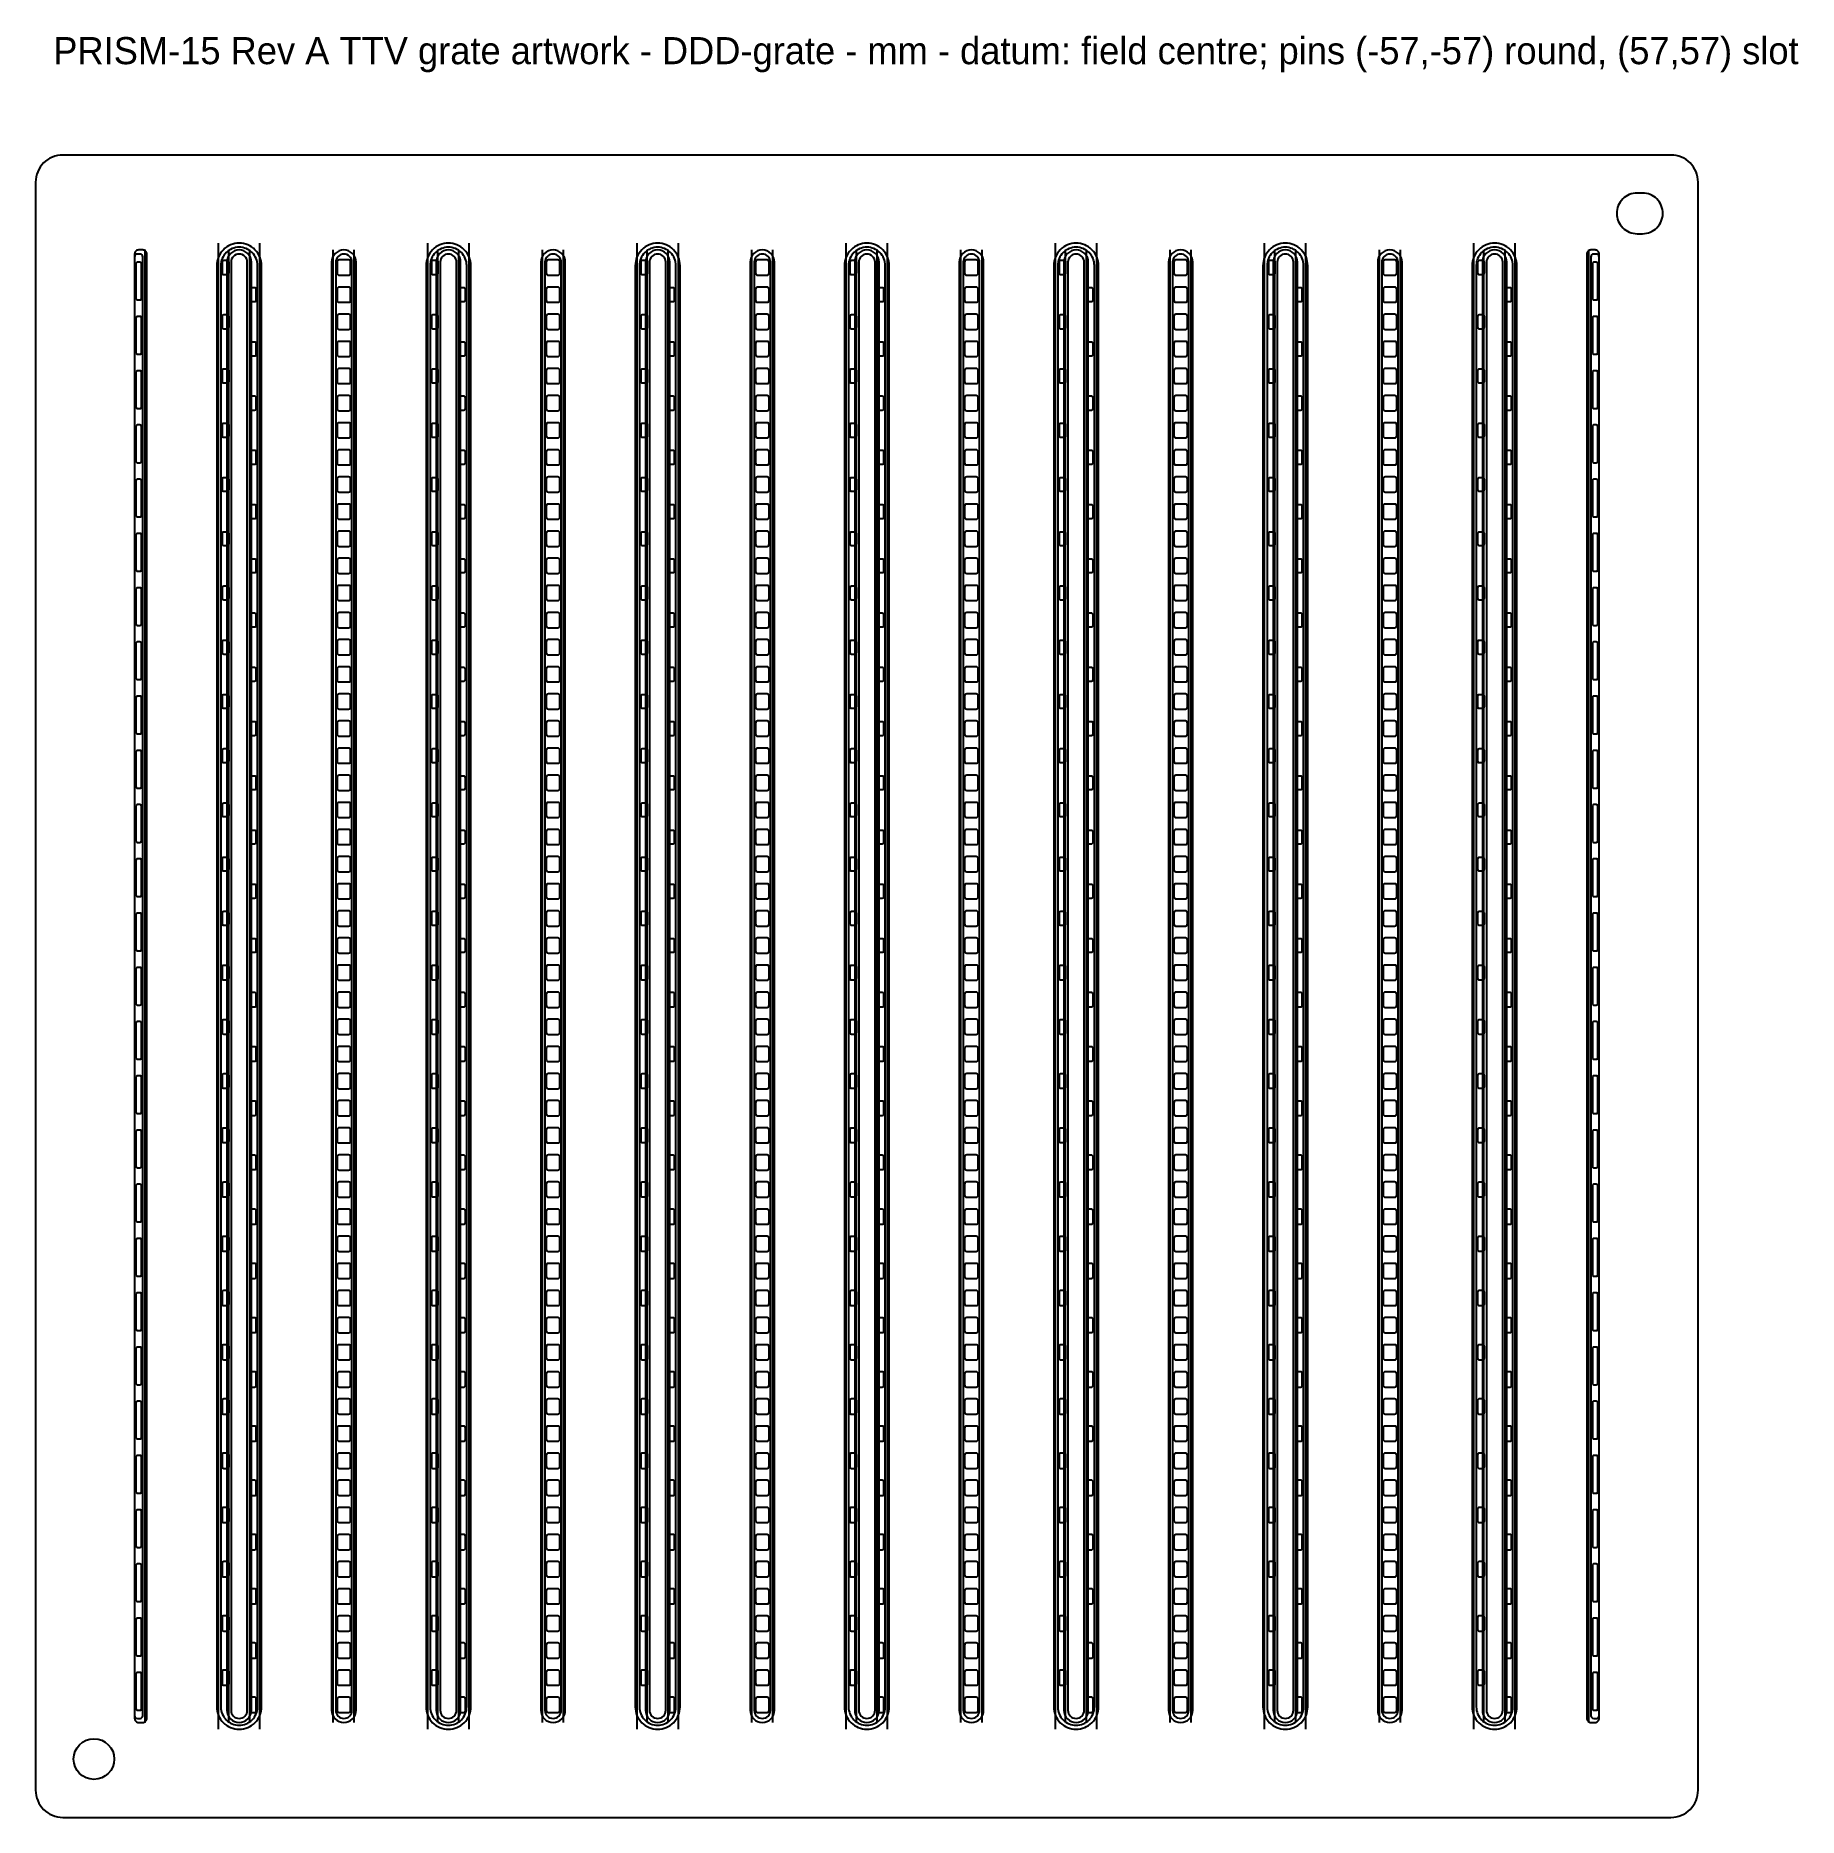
# Model space of a CAD drawing. Header units: millimetres. Extents: x -61 to 69, y -61 to 70.
import ezdxf

# ---------------------------------------------------------------- set-up
doc = ezdxf.new("R2010")
doc.units = ezdxf.units.MM
for name, color, linetype in [('DATUM_BOTH', 6, 'Continuous'), ('LAND_GROOVE_BOTH_FACES', 2, 'Continuous'), ('LAND_RECESS_TOP', 3, 'Continuous'), ('LAND_WINDOW_THRU', 4, 'Continuous'), ('MASK_NO_FILLER', 30, 'Continuous'), ('OUTLINE_BOTH', 7, 'Continuous'), ('REF', 8, 'Continuous'), ('WEB_ORIFICE_INLET', 1, 'Continuous'), ('WEB_ORIFICE_OUTLET', 5, 'Continuous')]:
    doc.layers.add(name, color=color, linetype=linetype)

msp = doc.modelspace()

# ---------------------------------------------------------------- texts
at = {"layer": 'REF'}
msp.add_text('PRISM-15 Rev A TTV grate artwork - DDD-grate - mm - datum: field centre; pins (-57,-57) round, (57,57) slot', height=2, dxfattribs=at).set_placement((-60, 68))

# ---------------------------------------------------------------- linework, layer by layer
at = {"layer": 'DATUM_BOTH'}
msp.add_lwpolyline([(56.8, 55.5), (57.2, 55.5, 0.414214), (58.7, 57), (58.7, 57, 0.414214), (57.2, 58.5), (56.8, 58.5, 0.414214), (55.3, 57), (55.3, 57, 0.414214)], format="xyb", close=True, dxfattribs=at)
msp.add_circle((-57, -57), 1.5, dxfattribs=at)
at = {"layer": 'LAND_GROOVE_BOTH_FACES'}
for p, q in [((-53.23, -54.3), (-53.23, 54.3)), ((-47.81, -54.8), (-47.81, 54.8)), ((-47.06, -54.3), (-47.06, 54.3)), ((-45.51, -54.3), (-45.51, 54.3)), ((-44.76, -54.8), (-44.76, 54.8)), ((-39.35, -54.3), (-39.35, 54.3)), ((-37.8, -54.3), (-37.8, 54.3)), ((-32.38, -54.8), (-32.38, 54.8)), ((-31.63, -54.3), (-31.63, 54.3)), ((-30.08, -54.3), (-30.08, 54.3)), ((-29.33, -54.8), (-29.33, 54.8)), ((-23.92, -54.3), (-23.92, 54.3)), ((-22.37, -54.3), (-22.37, 54.3)), ((-16.95, -54.8), (-16.95, 54.8)), ((-16.2, -54.3), (-16.2, 54.3)), ((-14.65, -54.3), (-14.65, 54.3)), ((-13.9, -54.8), (-13.9, 54.8)), ((-8.49, -54.3), (-8.49, 54.3)), ((-6.94, -54.3), (-6.94, 54.3)), ((-1.53, -54.8), (-1.53, 54.8)), ((-0.77, -54.3), (-0.77, 54.3)), ((0.77, -54.3), (0.77, 54.3)), ((1.53, -54.8), (1.53, 54.8)), ((6.94, -54.3), (6.94, 54.3)), ((8.49, -54.3), (8.49, 54.3)), ((13.9, -54.8), (13.9, 54.8)), ((14.65, -54.3), (14.65, 54.3)), ((16.2, -54.3), (16.2, 54.3)), ((16.95, -54.8), (16.95, 54.8)), ((22.37, -54.3), (22.37, 54.3)), ((23.92, -54.3), (23.92, 54.3)), ((29.33, -54.8), (29.33, 54.8)), ((30.08, -54.3), (30.08, 54.3)), ((31.63, -54.3), (31.63, 54.3)), ((32.38, -54.8), (32.38, 54.8)), ((37.8, -54.3), (37.8, 54.3)), ((39.35, -54.3), (39.35, 54.3)), ((44.76, -54.8), (44.76, 54.8)), ((45.51, -54.3), (45.51, 54.3)), ((47.06, -54.3), (47.06, 54.3)), ((47.81, -54.8), (47.81, 54.8)), ((53.23, -54.3), (53.23, 54.3))]:
    msp.add_line(p, q, dxfattribs=at)
at = {"layer": 'LAND_RECESS_TOP'}
for points in [[(-46.29, -54.5), (-46.29, -54.5, 0.414214), (-44.94, -53.15), (-44.94, 53.15, 0.414214), (-46.29, 54.5), (-46.29, 54.5, 0.414214), (-47.64, 53.15), (-47.64, -53.15, 0.414214)], [(-30.86, -54.5), (-30.86, -54.5, 0.414214), (-29.51, -53.15), (-29.51, 53.15, 0.414214), (-30.86, 54.5), (-30.86, 54.5, 0.414214), (-32.21, 53.15), (-32.21, -53.15, 0.414214)], [(-15.43, -54.5), (-15.43, -54.5, 0.414214), (-14.08, -53.15), (-14.08, 53.15, 0.414214), (-15.43, 54.5), (-15.43, 54.5, 0.414214), (-16.78, 53.15), (-16.78, -53.15, 0.414214)], [(0, -54.5), (0, -54.5, 0.414214), (1.35, -53.15), (1.35, 53.15, 0.414214), (0, 54.5), (0, 54.5, 0.414214), (-1.35, 53.15), (-1.35, -53.15, 0.414214)], [(15.43, -54.5), (15.43, -54.5, 0.414214), (16.78, -53.15), (16.78, 53.15, 0.414214), (15.43, 54.5), (15.43, 54.5, 0.414214), (14.08, 53.15), (14.08, -53.15, 0.414214)], [(30.86, -54.5), (30.86, -54.5, 0.414214), (32.21, -53.15), (32.21, 53.15, 0.414214), (30.86, 54.5), (30.86, 54.5, 0.414214), (29.51, 53.15), (29.51, -53.15, 0.414214)], [(46.29, -54.5), (46.29, -54.5, 0.414214), (47.64, -53.15), (47.64, 53.15, 0.414214), (46.29, 54.5), (46.29, 54.5, 0.414214), (44.94, 53.15), (44.94, -53.15, 0.414214)]]:
    msp.add_lwpolyline(points, format="xyb", close=True, dxfattribs=at)
at = {"layer": 'LAND_WINDOW_THRU'}
for points in [[(-53.8, -54), (-53.6, -54, 0.414214), (-53.4, -53.8), (-53.4, 53.8, 0.414214), (-53.6, 54), (-53.8, 54, 0.414214), (-54, 53.8), (-54, -53.8, 0.414214)], [(-46.29, -54), (-46.29, -54, 0.414214), (-45.69, -53.4), (-45.69, 53.4, 0.414214), (-46.29, 54), (-46.29, 54, 0.414214), (-46.89, 53.4), (-46.89, -53.4, 0.414214)], [(-38.57, -54), (-38.57, -54, 0.414214), (-37.97, -53.4), (-37.97, 53.4, 0.414214), (-38.57, 54), (-38.57, 54, 0.414214), (-39.17, 53.4), (-39.17, -53.4, 0.414214)], [(-30.86, -54), (-30.86, -54, 0.414214), (-30.26, -53.4), (-30.26, 53.4, 0.414214), (-30.86, 54), (-30.86, 54, 0.414214), (-31.46, 53.4), (-31.46, -53.4, 0.414214)], [(-23.14, -54), (-23.14, -54, 0.414214), (-22.54, -53.4), (-22.54, 53.4, 0.414214), (-23.14, 54), (-23.14, 54, 0.414214), (-23.74, 53.4), (-23.74, -53.4, 0.414214)], [(-15.43, -54), (-15.43, -54, 0.414214), (-14.83, -53.4), (-14.83, 53.4, 0.414214), (-15.43, 54), (-15.43, 54, 0.414214), (-16.03, 53.4), (-16.03, -53.4, 0.414214)], [(-7.71, -54), (-7.71, -54, 0.414214), (-7.11, -53.4), (-7.11, 53.4, 0.414214), (-7.71, 54), (-7.71, 54, 0.414214), (-8.31, 53.4), (-8.31, -53.4, 0.414214)], [(0, -54), (0, -54, 0.414214), (0.6, -53.4), (0.6, 53.4, 0.414214), (0, 54), (0, 54, 0.414214), (-0.6, 53.4), (-0.6, -53.4, 0.414214)], [(7.71, -54), (7.71, -54, 0.414214), (8.31, -53.4), (8.31, 53.4, 0.414214), (7.71, 54), (7.71, 54, 0.414214), (7.11, 53.4), (7.11, -53.4, 0.414214)], [(15.43, -54), (15.43, -54, 0.414214), (16.03, -53.4), (16.03, 53.4, 0.414214), (15.43, 54), (15.43, 54, 0.414214), (14.83, 53.4), (14.83, -53.4, 0.414214)], [(23.14, -54), (23.14, -54, 0.414214), (23.74, -53.4), (23.74, 53.4, 0.414214), (23.14, 54), (23.14, 54, 0.414214), (22.54, 53.4), (22.54, -53.4, 0.414214)], [(30.86, -54), (30.86, -54, 0.414214), (31.46, -53.4), (31.46, 53.4, 0.414214), (30.86, 54), (30.86, 54, 0.414214), (30.26, 53.4), (30.26, -53.4, 0.414214)], [(38.57, -54), (38.57, -54, 0.414214), (39.17, -53.4), (39.17, 53.4, 0.414214), (38.57, 54), (38.57, 54, 0.414214), (37.97, 53.4), (37.97, -53.4, 0.414214)], [(46.29, -54), (46.29, -54, 0.414214), (46.89, -53.4), (46.89, 53.4, 0.414214), (46.29, 54), (46.29, 54, 0.414214), (45.69, 53.4), (45.69, -53.4, 0.414214)], [(53.6, -54), (53.8, -54, 0.414214), (54, -53.8), (54, 53.8, 0.414214), (53.8, 54), (53.6, 54, 0.414214), (53.4, 53.8), (53.4, -53.8, 0.414214)]]:
    msp.add_lwpolyline(points, format="xyb", close=True, dxfattribs=at)
at = {"layer": 'MASK_NO_FILLER'}
for points in [[(-53.7, -54.3), (-53.4, -54.3, 0.414214), (-53.1, -54), (-53.1, 54, 0.414214), (-53.4, 54.3), (-53.7, 54.3, 0.414214), (-54, 54), (-54, -54, 0.414214)], [(-46.29, -54.8), (-46.29, -54.8, 0.414214), (-44.64, -53.15), (-44.64, 53.15, 0.414214), (-46.29, 54.8), (-46.29, 54.8, 0.414214), (-47.94, 53.15), (-47.94, -53.15, 0.414214)], [(-46.29, -54.3), (-46.29, -54.3, 0.414214), (-45.39, -53.4), (-45.39, 53.4, 0.414214), (-46.29, 54.3), (-46.29, 54.3, 0.414214), (-47.19, 53.4), (-47.19, -53.4, 0.414214)], [(-38.57, -54.3), (-38.57, -54.3, 0.414214), (-37.67, -53.4), (-37.67, 53.4, 0.414214), (-38.57, 54.3), (-38.57, 54.3, 0.414214), (-39.47, 53.4), (-39.47, -53.4, 0.414214)], [(-30.86, -54.8), (-30.86, -54.8, 0.414214), (-29.21, -53.15), (-29.21, 53.15, 0.414214), (-30.86, 54.8), (-30.86, 54.8, 0.414214), (-32.51, 53.15), (-32.51, -53.15, 0.414214)], [(-30.86, -54.3), (-30.86, -54.3, 0.414214), (-29.96, -53.4), (-29.96, 53.4, 0.414214), (-30.86, 54.3), (-30.86, 54.3, 0.414214), (-31.76, 53.4), (-31.76, -53.4, 0.414214)], [(-23.14, -54.3), (-23.14, -54.3, 0.414214), (-22.24, -53.4), (-22.24, 53.4, 0.414214), (-23.14, 54.3), (-23.14, 54.3, 0.414214), (-24.04, 53.4), (-24.04, -53.4, 0.414214)], [(-15.43, -54.8), (-15.43, -54.8, 0.414214), (-13.78, -53.15), (-13.78, 53.15, 0.414214), (-15.43, 54.8), (-15.43, 54.8, 0.414214), (-17.08, 53.15), (-17.08, -53.15, 0.414214)], [(-15.43, -54.3), (-15.43, -54.3, 0.414214), (-14.53, -53.4), (-14.53, 53.4, 0.414214), (-15.43, 54.3), (-15.43, 54.3, 0.414214), (-16.33, 53.4), (-16.33, -53.4, 0.414214)], [(-7.71, -54.3), (-7.71, -54.3, 0.414214), (-6.81, -53.4), (-6.81, 53.4, 0.414214), (-7.71, 54.3), (-7.71, 54.3, 0.414214), (-8.61, 53.4), (-8.61, -53.4, 0.414214)], [(0, -54.8), (0, -54.8, 0.414214), (1.65, -53.15), (1.65, 53.15, 0.414214), (0, 54.8), (0, 54.8, 0.414214), (-1.65, 53.15), (-1.65, -53.15, 0.414214)], [(0, -54.3), (0, -54.3, 0.414214), (0.9, -53.4), (0.9, 53.4, 0.414214), (0, 54.3), (0, 54.3, 0.414214), (-0.9, 53.4), (-0.9, -53.4, 0.414214)], [(7.71, -54.3), (7.71, -54.3, 0.414214), (8.61, -53.4), (8.61, 53.4, 0.414214), (7.71, 54.3), (7.71, 54.3, 0.414214), (6.81, 53.4), (6.81, -53.4, 0.414214)], [(15.43, -54.8), (15.43, -54.8, 0.414214), (17.08, -53.15), (17.08, 53.15, 0.414214), (15.43, 54.8), (15.43, 54.8, 0.414214), (13.78, 53.15), (13.78, -53.15, 0.414214)], [(15.43, -54.3), (15.43, -54.3, 0.414214), (16.33, -53.4), (16.33, 53.4, 0.414214), (15.43, 54.3), (15.43, 54.3, 0.414214), (14.53, 53.4), (14.53, -53.4, 0.414214)], [(23.14, -54.3), (23.14, -54.3, 0.414214), (24.04, -53.4), (24.04, 53.4, 0.414214), (23.14, 54.3), (23.14, 54.3, 0.414214), (22.24, 53.4), (22.24, -53.4, 0.414214)], [(30.86, -54.8), (30.86, -54.8, 0.414214), (32.51, -53.15), (32.51, 53.15, 0.414214), (30.86, 54.8), (30.86, 54.8, 0.414214), (29.21, 53.15), (29.21, -53.15, 0.414214)], [(30.86, -54.3), (30.86, -54.3, 0.414214), (31.76, -53.4), (31.76, 53.4, 0.414214), (30.86, 54.3), (30.86, 54.3, 0.414214), (29.96, 53.4), (29.96, -53.4, 0.414214)], [(38.57, -54.3), (38.57, -54.3, 0.414214), (39.47, -53.4), (39.47, 53.4, 0.414214), (38.57, 54.3), (38.57, 54.3, 0.414214), (37.67, 53.4), (37.67, -53.4, 0.414214)], [(46.29, -54.8), (46.29, -54.8, 0.414214), (47.94, -53.15), (47.94, 53.15, 0.414214), (46.29, 54.8), (46.29, 54.8, 0.414214), (44.64, 53.15), (44.64, -53.15, 0.414214)], [(46.29, -54.3), (46.29, -54.3, 0.414214), (47.19, -53.4), (47.19, 53.4, 0.414214), (46.29, 54.3), (46.29, 54.3, 0.414214), (45.39, 53.4), (45.39, -53.4, 0.414214)], [(53.4, -54.3), (53.7, -54.3, 0.414214), (54, -54), (54, 54, 0.414214), (53.7, 54.3), (53.4, 54.3, 0.414214), (53.1, 54), (53.1, -54, 0.414214)]]:
    msp.add_lwpolyline(points, format="xyb", close=True, dxfattribs=at)
at = {"layer": 'OUTLINE_BOTH'}
msp.add_lwpolyline([(-59.3, -61.3), (59.3, -61.3, 0.414214), (61.3, -59.3), (61.3, 59.3, 0.414214), (59.3, 61.3), (-59.3, 61.3, 0.414214), (-61.3, 59.3), (-61.3, -59.3, 0.414214)], format="xyb", close=True, dxfattribs=at)
at = {"layer": 'WEB_ORIFICE_INLET'}
for points in [[(-47.44, 52.49), (-47.14, 52.49, 0.414214), (-47.04, 52.59), (-47.04, 53.41, 0.414214), (-47.14, 53.51), (-47.44, 53.51, 0.414214), (-47.54, 53.41), (-47.54, 52.59, 0.414214)], [(-32.01, 52.49), (-31.71, 52.49, 0.414214), (-31.61, 52.59), (-31.61, 53.41, 0.414214), (-31.71, 53.51), (-32.01, 53.51, 0.414214), (-32.11, 53.41), (-32.11, 52.59, 0.414214)], [(-16.58, 52.49), (-16.28, 52.49, 0.414214), (-16.18, 52.59), (-16.18, 53.41, 0.414214), (-16.28, 53.51), (-16.58, 53.51, 0.414214), (-16.68, 53.41), (-16.68, 52.59, 0.414214)], [(-1.15, 52.49), (-0.85, 52.49, 0.414214), (-0.75, 52.59), (-0.75, 53.41, 0.414214), (-0.85, 53.51), (-1.15, 53.51, 0.414214), (-1.25, 53.41), (-1.25, 52.59, 0.414214)], [(14.28, 52.49), (14.58, 52.49, 0.414214), (14.68, 52.59), (14.68, 53.41, 0.414214), (14.58, 53.51), (14.28, 53.51, 0.414214), (14.18, 53.41), (14.18, 52.59, 0.414214)], [(29.71, 52.49), (30.01, 52.49, 0.414214), (30.11, 52.59), (30.11, 53.41, 0.414214), (30.01, 53.51), (29.71, 53.51, 0.414214), (29.61, 53.41), (29.61, 52.59, 0.414214)], [(45.14, 52.49), (45.44, 52.49, 0.414214), (45.54, 52.59), (45.54, 53.41, 0.414214), (45.44, 53.51), (45.14, 53.51, 0.414214), (45.04, 53.41), (45.04, 52.59, 0.414214)], [(-45.44, 50.49), (-45.14, 50.49, 0.414214), (-45.04, 50.59), (-45.04, 51.41, 0.414214), (-45.14, 51.51), (-45.44, 51.51, 0.414214), (-45.54, 51.41), (-45.54, 50.59, 0.414214)], [(-30.01, 50.49), (-29.71, 50.49, 0.414214), (-29.61, 50.59), (-29.61, 51.41, 0.414214), (-29.71, 51.51), (-30.01, 51.51, 0.414214), (-30.11, 51.41), (-30.11, 50.59, 0.414214)], [(-14.58, 50.49), (-14.28, 50.49, 0.414214), (-14.18, 50.59), (-14.18, 51.41, 0.414214), (-14.28, 51.51), (-14.58, 51.51, 0.414214), (-14.68, 51.41), (-14.68, 50.59, 0.414214)], [(0.85, 50.49), (1.15, 50.49, 0.414214), (1.25, 50.59), (1.25, 51.41, 0.414214), (1.15, 51.51), (0.85, 51.51, 0.414214), (0.75, 51.41), (0.75, 50.59, 0.414214)], [(16.28, 50.49), (16.58, 50.49, 0.414214), (16.68, 50.59), (16.68, 51.41, 0.414214), (16.58, 51.51), (16.28, 51.51, 0.414214), (16.18, 51.41), (16.18, 50.59, 0.414214)], [(31.71, 50.49), (32.01, 50.49, 0.414214), (32.11, 50.59), (32.11, 51.41, 0.414214), (32.01, 51.51), (31.71, 51.51, 0.414214), (31.61, 51.41), (31.61, 50.59, 0.414214)], [(47.14, 50.49), (47.44, 50.49, 0.414214), (47.54, 50.59), (47.54, 51.41, 0.414214), (47.44, 51.51), (47.14, 51.51, 0.414214), (47.04, 51.41), (47.04, 50.59, 0.414214)], [(-47.44, 48.49), (-47.14, 48.49, 0.414214), (-47.04, 48.59), (-47.04, 49.41, 0.414214), (-47.14, 49.51), (-47.44, 49.51, 0.414214), (-47.54, 49.41), (-47.54, 48.59, 0.414214)], [(-32.01, 48.49), (-31.71, 48.49, 0.414214), (-31.61, 48.59), (-31.61, 49.41, 0.414214), (-31.71, 49.51), (-32.01, 49.51, 0.414214), (-32.11, 49.41), (-32.11, 48.59, 0.414214)], [(-16.58, 48.49), (-16.28, 48.49, 0.414214), (-16.18, 48.59), (-16.18, 49.41, 0.414214), (-16.28, 49.51), (-16.58, 49.51, 0.414214), (-16.68, 49.41), (-16.68, 48.59, 0.414214)], [(-1.15, 48.49), (-0.85, 48.49, 0.414214), (-0.75, 48.59), (-0.75, 49.41, 0.414214), (-0.85, 49.51), (-1.15, 49.51, 0.414214), (-1.25, 49.41), (-1.25, 48.59, 0.414214)], [(14.28, 48.49), (14.58, 48.49, 0.414214), (14.68, 48.59), (14.68, 49.41, 0.414214), (14.58, 49.51), (14.28, 49.51, 0.414214), (14.18, 49.41), (14.18, 48.59, 0.414214)], [(29.71, 48.49), (30.01, 48.49, 0.414214), (30.11, 48.59), (30.11, 49.41, 0.414214), (30.01, 49.51), (29.71, 49.51, 0.414214), (29.61, 49.41), (29.61, 48.59, 0.414214)], [(45.14, 48.49), (45.44, 48.49, 0.414214), (45.54, 48.59), (45.54, 49.41, 0.414214), (45.44, 49.51), (45.14, 49.51, 0.414214), (45.04, 49.41), (45.04, 48.59, 0.414214)], [(-45.44, 46.49), (-45.14, 46.49, 0.414214), (-45.04, 46.59), (-45.04, 47.41, 0.414214), (-45.14, 47.51), (-45.44, 47.51, 0.414214), (-45.54, 47.41), (-45.54, 46.59, 0.414214)], [(-30.01, 46.49), (-29.71, 46.49, 0.414214), (-29.61, 46.59), (-29.61, 47.41, 0.414214), (-29.71, 47.51), (-30.01, 47.51, 0.414214), (-30.11, 47.41), (-30.11, 46.59, 0.414214)], [(-14.58, 46.49), (-14.28, 46.49, 0.414214), (-14.18, 46.59), (-14.18, 47.41, 0.414214), (-14.28, 47.51), (-14.58, 47.51, 0.414214), (-14.68, 47.41), (-14.68, 46.59, 0.414214)], [(0.85, 46.49), (1.15, 46.49, 0.414214), (1.25, 46.59), (1.25, 47.41, 0.414214), (1.15, 47.51), (0.85, 47.51, 0.414214), (0.75, 47.41), (0.75, 46.59, 0.414214)], [(16.28, 46.49), (16.58, 46.49, 0.414214), (16.68, 46.59), (16.68, 47.41, 0.414214), (16.58, 47.51), (16.28, 47.51, 0.414214), (16.18, 47.41), (16.18, 46.59, 0.414214)], [(31.71, 46.49), (32.01, 46.49, 0.414214), (32.11, 46.59), (32.11, 47.41, 0.414214), (32.01, 47.51), (31.71, 47.51, 0.414214), (31.61, 47.41), (31.61, 46.59, 0.414214)], [(47.14, 46.49), (47.44, 46.49, 0.414214), (47.54, 46.59), (47.54, 47.41, 0.414214), (47.44, 47.51), (47.14, 47.51, 0.414214), (47.04, 47.41), (47.04, 46.59, 0.414214)], [(-47.44, 44.49), (-47.14, 44.49, 0.414214), (-47.04, 44.59), (-47.04, 45.41, 0.414214), (-47.14, 45.51), (-47.44, 45.51, 0.414214), (-47.54, 45.41), (-47.54, 44.59, 0.414214)], [(-32.01, 44.49), (-31.71, 44.49, 0.414214), (-31.61, 44.59), (-31.61, 45.41, 0.414214), (-31.71, 45.51), (-32.01, 45.51, 0.414214), (-32.11, 45.41), (-32.11, 44.59, 0.414214)], [(-16.58, 44.49), (-16.28, 44.49, 0.414214), (-16.18, 44.59), (-16.18, 45.41, 0.414214), (-16.28, 45.51), (-16.58, 45.51, 0.414214), (-16.68, 45.41), (-16.68, 44.59, 0.414214)], [(-1.15, 44.49), (-0.85, 44.49, 0.414214), (-0.75, 44.59), (-0.75, 45.41, 0.414214), (-0.85, 45.51), (-1.15, 45.51, 0.414214), (-1.25, 45.41), (-1.25, 44.59, 0.414214)], [(14.28, 44.49), (14.58, 44.49, 0.414214), (14.68, 44.59), (14.68, 45.41, 0.414214), (14.58, 45.51), (14.28, 45.51, 0.414214), (14.18, 45.41), (14.18, 44.59, 0.414214)], [(29.71, 44.49), (30.01, 44.49, 0.414214), (30.11, 44.59), (30.11, 45.41, 0.414214), (30.01, 45.51), (29.71, 45.51, 0.414214), (29.61, 45.41), (29.61, 44.59, 0.414214)], [(45.14, 44.49), (45.44, 44.49, 0.414214), (45.54, 44.59), (45.54, 45.41, 0.414214), (45.44, 45.51), (45.14, 45.51, 0.414214), (45.04, 45.41), (45.04, 44.59, 0.414214)], [(-45.44, 42.49), (-45.14, 42.49, 0.414214), (-45.04, 42.59), (-45.04, 43.41, 0.414214), (-45.14, 43.51), (-45.44, 43.51, 0.414214), (-45.54, 43.41), (-45.54, 42.59, 0.414214)], [(-30.01, 42.49), (-29.71, 42.49, 0.414214), (-29.61, 42.59), (-29.61, 43.41, 0.414214), (-29.71, 43.51), (-30.01, 43.51, 0.414214), (-30.11, 43.41), (-30.11, 42.59, 0.414214)], [(-14.58, 42.49), (-14.28, 42.49, 0.414214), (-14.18, 42.59), (-14.18, 43.41, 0.414214), (-14.28, 43.51), (-14.58, 43.51, 0.414214), (-14.68, 43.41), (-14.68, 42.59, 0.414214)], [(0.85, 42.49), (1.15, 42.49, 0.414214), (1.25, 42.59), (1.25, 43.41, 0.414214), (1.15, 43.51), (0.85, 43.51, 0.414214), (0.75, 43.41), (0.75, 42.59, 0.414214)], [(16.28, 42.49), (16.58, 42.49, 0.414214), (16.68, 42.59), (16.68, 43.41, 0.414214), (16.58, 43.51), (16.28, 43.51, 0.414214), (16.18, 43.41), (16.18, 42.59, 0.414214)], [(31.71, 42.49), (32.01, 42.49, 0.414214), (32.11, 42.59), (32.11, 43.41, 0.414214), (32.01, 43.51), (31.71, 43.51, 0.414214), (31.61, 43.41), (31.61, 42.59, 0.414214)], [(47.14, 42.49), (47.44, 42.49, 0.414214), (47.54, 42.59), (47.54, 43.41, 0.414214), (47.44, 43.51), (47.14, 43.51, 0.414214), (47.04, 43.41), (47.04, 42.59, 0.414214)], [(-47.44, 40.49), (-47.14, 40.49, 0.414214), (-47.04, 40.59), (-47.04, 41.41, 0.414214), (-47.14, 41.51), (-47.44, 41.51, 0.414214), (-47.54, 41.41), (-47.54, 40.59, 0.414214)], [(-32.01, 40.49), (-31.71, 40.49, 0.414214), (-31.61, 40.59), (-31.61, 41.41, 0.414214), (-31.71, 41.51), (-32.01, 41.51, 0.414214), (-32.11, 41.41), (-32.11, 40.59, 0.414214)], [(-16.58, 40.49), (-16.28, 40.49, 0.414214), (-16.18, 40.59), (-16.18, 41.41, 0.414214), (-16.28, 41.51), (-16.58, 41.51, 0.414214), (-16.68, 41.41), (-16.68, 40.59, 0.414214)], [(-1.15, 40.49), (-0.85, 40.49, 0.414214), (-0.75, 40.59), (-0.75, 41.41, 0.414214), (-0.85, 41.51), (-1.15, 41.51, 0.414214), (-1.25, 41.41), (-1.25, 40.59, 0.414214)], [(14.28, 40.49), (14.58, 40.49, 0.414214), (14.68, 40.59), (14.68, 41.41, 0.414214), (14.58, 41.51), (14.28, 41.51, 0.414214), (14.18, 41.41), (14.18, 40.59, 0.414214)], [(29.71, 40.49), (30.01, 40.49, 0.414214), (30.11, 40.59), (30.11, 41.41, 0.414214), (30.01, 41.51), (29.71, 41.51, 0.414214), (29.61, 41.41), (29.61, 40.59, 0.414214)], [(45.14, 40.49), (45.44, 40.49, 0.414214), (45.54, 40.59), (45.54, 41.41, 0.414214), (45.44, 41.51), (45.14, 41.51, 0.414214), (45.04, 41.41), (45.04, 40.59, 0.414214)], [(-45.44, 38.49), (-45.14, 38.49, 0.414214), (-45.04, 38.59), (-45.04, 39.41, 0.414214), (-45.14, 39.51), (-45.44, 39.51, 0.414214), (-45.54, 39.41), (-45.54, 38.59, 0.414214)], [(-30.01, 38.49), (-29.71, 38.49, 0.414214), (-29.61, 38.59), (-29.61, 39.41, 0.414214), (-29.71, 39.51), (-30.01, 39.51, 0.414214), (-30.11, 39.41), (-30.11, 38.59, 0.414214)], [(-14.58, 38.49), (-14.28, 38.49, 0.414214), (-14.18, 38.59), (-14.18, 39.41, 0.414214), (-14.28, 39.51), (-14.58, 39.51, 0.414214), (-14.68, 39.41), (-14.68, 38.59, 0.414214)], [(0.85, 38.49), (1.15, 38.49, 0.414214), (1.25, 38.59), (1.25, 39.41, 0.414214), (1.15, 39.51), (0.85, 39.51, 0.414214), (0.75, 39.41), (0.75, 38.59, 0.414214)], [(16.28, 38.49), (16.58, 38.49, 0.414214), (16.68, 38.59), (16.68, 39.41, 0.414214), (16.58, 39.51), (16.28, 39.51, 0.414214), (16.18, 39.41), (16.18, 38.59, 0.414214)], [(31.71, 38.49), (32.01, 38.49, 0.414214), (32.11, 38.59), (32.11, 39.41, 0.414214), (32.01, 39.51), (31.71, 39.51, 0.414214), (31.61, 39.41), (31.61, 38.59, 0.414214)], [(47.14, 38.49), (47.44, 38.49, 0.414214), (47.54, 38.59), (47.54, 39.41, 0.414214), (47.44, 39.51), (47.14, 39.51, 0.414214), (47.04, 39.41), (47.04, 38.59, 0.414214)], [(-47.44, 36.51), (-47.14, 36.51, 0.414214), (-47.04, 36.61), (-47.04, 37.39, 0.414214), (-47.14, 37.49), (-47.44, 37.49, 0.414214), (-47.54, 37.39), (-47.54, 36.61, 0.414214)], [(-32.01, 36.51), (-31.71, 36.51, 0.414214), (-31.61, 36.61), (-31.61, 37.39, 0.414214), (-31.71, 37.49), (-32.01, 37.49, 0.414214), (-32.11, 37.39), (-32.11, 36.61, 0.414214)], [(-16.58, 36.51), (-16.28, 36.51, 0.414214), (-16.18, 36.61), (-16.18, 37.39, 0.414214), (-16.28, 37.49), (-16.58, 37.49, 0.414214), (-16.68, 37.39), (-16.68, 36.61, 0.414214)], [(-1.15, 36.51), (-0.85, 36.51, 0.414214), (-0.75, 36.61), (-0.75, 37.39, 0.414214), (-0.85, 37.49), (-1.15, 37.49, 0.414214), (-1.25, 37.39), (-1.25, 36.61, 0.414214)], [(14.28, 36.51), (14.58, 36.51, 0.414214), (14.68, 36.61), (14.68, 37.39, 0.414214), (14.58, 37.49), (14.28, 37.49, 0.414214), (14.18, 37.39), (14.18, 36.61, 0.414214)], [(29.71, 36.51), (30.01, 36.51, 0.414214), (30.11, 36.61), (30.11, 37.39, 0.414214), (30.01, 37.49), (29.71, 37.49, 0.414214), (29.61, 37.39), (29.61, 36.61, 0.414214)], [(45.14, 36.51), (45.44, 36.51, 0.414214), (45.54, 36.61), (45.54, 37.39, 0.414214), (45.44, 37.49), (45.14, 37.49, 0.414214), (45.04, 37.39), (45.04, 36.61, 0.414214)], [(-45.44, 34.49), (-45.14, 34.49, 0.414214), (-45.04, 34.59), (-45.04, 35.41, 0.414214), (-45.14, 35.51), (-45.44, 35.51, 0.414214), (-45.54, 35.41), (-45.54, 34.59, 0.414214)], [(-30.01, 34.49), (-29.71, 34.49, 0.414214), (-29.61, 34.59), (-29.61, 35.41, 0.414214), (-29.71, 35.51), (-30.01, 35.51, 0.414214), (-30.11, 35.41), (-30.11, 34.59, 0.414214)], [(-14.58, 34.49), (-14.28, 34.49, 0.414214), (-14.18, 34.59), (-14.18, 35.41, 0.414214), (-14.28, 35.51), (-14.58, 35.51, 0.414214), (-14.68, 35.41), (-14.68, 34.59, 0.414214)], [(0.85, 34.49), (1.15, 34.49, 0.414214), (1.25, 34.59), (1.25, 35.41, 0.414214), (1.15, 35.51), (0.85, 35.51, 0.414214), (0.75, 35.41), (0.75, 34.59, 0.414214)], [(16.28, 34.49), (16.58, 34.49, 0.414214), (16.68, 34.59), (16.68, 35.41, 0.414214), (16.58, 35.51), (16.28, 35.51, 0.414214), (16.18, 35.41), (16.18, 34.59, 0.414214)], [(31.71, 34.49), (32.01, 34.49, 0.414214), (32.11, 34.59), (32.11, 35.41, 0.414214), (32.01, 35.51), (31.71, 35.51, 0.414214), (31.61, 35.41), (31.61, 34.59, 0.414214)], [(47.14, 34.49), (47.44, 34.49, 0.414214), (47.54, 34.59), (47.54, 35.41, 0.414214), (47.44, 35.51), (47.14, 35.51, 0.414214), (47.04, 35.41), (47.04, 34.59, 0.414214)], [(-47.44, 32.51), (-47.14, 32.51, 0.414214), (-47.04, 32.61), (-47.04, 33.39, 0.414214), (-47.14, 33.49), (-47.44, 33.49, 0.414214), (-47.54, 33.39), (-47.54, 32.61, 0.414214)], [(-32.01, 32.51), (-31.71, 32.51, 0.414214), (-31.61, 32.61), (-31.61, 33.39, 0.414214), (-31.71, 33.49), (-32.01, 33.49, 0.414214), (-32.11, 33.39), (-32.11, 32.61, 0.414214)], [(-16.58, 32.51), (-16.28, 32.51, 0.414214), (-16.18, 32.61), (-16.18, 33.39, 0.414214), (-16.28, 33.49), (-16.58, 33.49, 0.414214), (-16.68, 33.39), (-16.68, 32.61, 0.414214)], [(-1.15, 32.51), (-0.85, 32.51, 0.414214), (-0.75, 32.61), (-0.75, 33.39, 0.414214), (-0.85, 33.49), (-1.15, 33.49, 0.414214), (-1.25, 33.39), (-1.25, 32.61, 0.414214)], [(14.28, 32.51), (14.58, 32.51, 0.414214), (14.68, 32.61), (14.68, 33.39, 0.414214), (14.58, 33.49), (14.28, 33.49, 0.414214), (14.18, 33.39), (14.18, 32.61, 0.414214)], [(29.71, 32.51), (30.01, 32.51, 0.414214), (30.11, 32.61), (30.11, 33.39, 0.414214), (30.01, 33.49), (29.71, 33.49, 0.414214), (29.61, 33.39), (29.61, 32.61, 0.414214)], [(45.14, 32.51), (45.44, 32.51, 0.414214), (45.54, 32.61), (45.54, 33.39, 0.414214), (45.44, 33.49), (45.14, 33.49, 0.414214), (45.04, 33.39), (45.04, 32.61, 0.414214)], [(-45.44, 30.5), (-45.14, 30.5, 0.414214), (-45.04, 30.6), (-45.04, 31.4, 0.414214), (-45.14, 31.5), (-45.44, 31.5, 0.414214), (-45.54, 31.4), (-45.54, 30.6, 0.414214)], [(-30.01, 30.5), (-29.71, 30.5, 0.414214), (-29.61, 30.6), (-29.61, 31.4, 0.414214), (-29.71, 31.5), (-30.01, 31.5, 0.414214), (-30.11, 31.4), (-30.11, 30.6, 0.414214)], [(-14.58, 30.5), (-14.28, 30.5, 0.414214), (-14.18, 30.6), (-14.18, 31.4, 0.414214), (-14.28, 31.5), (-14.58, 31.5, 0.414214), (-14.68, 31.4), (-14.68, 30.6, 0.414214)], [(0.85, 30.5), (1.15, 30.5, 0.414214), (1.25, 30.6), (1.25, 31.4, 0.414214), (1.15, 31.5), (0.85, 31.5, 0.414214), (0.75, 31.4), (0.75, 30.6, 0.414214)], [(16.28, 30.5), (16.58, 30.5, 0.414214), (16.68, 30.6), (16.68, 31.4, 0.414214), (16.58, 31.5), (16.28, 31.5, 0.414214), (16.18, 31.4), (16.18, 30.6, 0.414214)], [(31.71, 30.5), (32.01, 30.5, 0.414214), (32.11, 30.6), (32.11, 31.4, 0.414214), (32.01, 31.5), (31.71, 31.5, 0.414214), (31.61, 31.4), (31.61, 30.6, 0.414214)], [(47.14, 30.5), (47.44, 30.5, 0.414214), (47.54, 30.6), (47.54, 31.4, 0.414214), (47.44, 31.5), (47.14, 31.5, 0.414214), (47.04, 31.4), (47.04, 30.6, 0.414214)], [(-47.44, 28.5), (-47.14, 28.5, 0.414214), (-47.04, 28.61), (-47.04, 29.39, 0.414214), (-47.14, 29.5), (-47.44, 29.5, 0.414214), (-47.54, 29.39), (-47.54, 28.61, 0.414214)], [(-32.01, 28.5), (-31.71, 28.5, 0.414214), (-31.61, 28.61), (-31.61, 29.39, 0.414214), (-31.71, 29.5), (-32.01, 29.5, 0.414214), (-32.11, 29.39), (-32.11, 28.61, 0.414214)], [(-16.58, 28.5), (-16.28, 28.5, 0.414214), (-16.18, 28.61), (-16.18, 29.39, 0.414214), (-16.28, 29.5), (-16.58, 29.5, 0.414214), (-16.68, 29.39), (-16.68, 28.61, 0.414214)], [(-1.15, 28.5), (-0.85, 28.5, 0.414214), (-0.75, 28.61), (-0.75, 29.39, 0.414214), (-0.85, 29.5), (-1.15, 29.5, 0.414214), (-1.25, 29.39), (-1.25, 28.61, 0.414214)], [(14.28, 28.5), (14.58, 28.5, 0.414214), (14.68, 28.61), (14.68, 29.39, 0.414214), (14.58, 29.5), (14.28, 29.5, 0.414214), (14.18, 29.39), (14.18, 28.61, 0.414214)], [(29.71, 28.5), (30.01, 28.5, 0.414214), (30.11, 28.61), (30.11, 29.39, 0.414214), (30.01, 29.5), (29.71, 29.5, 0.414214), (29.61, 29.39), (29.61, 28.61, 0.414214)], [(45.14, 28.5), (45.44, 28.5, 0.414214), (45.54, 28.61), (45.54, 29.39, 0.414214), (45.44, 29.5), (45.14, 29.5, 0.414214), (45.04, 29.39), (45.04, 28.61, 0.414214)], [(-45.44, 26.5), (-45.14, 26.5, 0.414214), (-45.04, 26.6), (-45.04, 27.4, 0.414214), (-45.14, 27.5), (-45.44, 27.5, 0.414214), (-45.54, 27.4), (-45.54, 26.6, 0.414214)], [(-30.01, 26.5), (-29.71, 26.5, 0.414214), (-29.61, 26.6), (-29.61, 27.4, 0.414214), (-29.71, 27.5), (-30.01, 27.5, 0.414214), (-30.11, 27.4), (-30.11, 26.6, 0.414214)], [(-14.58, 26.5), (-14.28, 26.5, 0.414214), (-14.18, 26.6), (-14.18, 27.4, 0.414214), (-14.28, 27.5), (-14.58, 27.5, 0.414214), (-14.68, 27.4), (-14.68, 26.6, 0.414214)], [(0.85, 26.5), (1.15, 26.5, 0.414214), (1.25, 26.6), (1.25, 27.4, 0.414214), (1.15, 27.5), (0.85, 27.5, 0.414214), (0.75, 27.4), (0.75, 26.6, 0.414214)], [(16.28, 26.5), (16.58, 26.5, 0.414214), (16.68, 26.6), (16.68, 27.4, 0.414214), (16.58, 27.5), (16.28, 27.5, 0.414214), (16.18, 27.4), (16.18, 26.6, 0.414214)], [(31.71, 26.5), (32.01, 26.5, 0.414214), (32.11, 26.6), (32.11, 27.4, 0.414214), (32.01, 27.5), (31.71, 27.5, 0.414214), (31.61, 27.4), (31.61, 26.6, 0.414214)], [(47.14, 26.5), (47.44, 26.5, 0.414214), (47.54, 26.6), (47.54, 27.4, 0.414214), (47.44, 27.5), (47.14, 27.5, 0.414214), (47.04, 27.4), (47.04, 26.6, 0.414214)], [(-47.44, 24.5), (-47.14, 24.5, 0.414214), (-47.04, 24.61), (-47.04, 25.39, 0.414214), (-47.14, 25.5), (-47.44, 25.5, 0.414214), (-47.54, 25.39), (-47.54, 24.61, 0.414214)], [(-32.01, 24.5), (-31.71, 24.5, 0.414214), (-31.61, 24.61), (-31.61, 25.39, 0.414214), (-31.71, 25.5), (-32.01, 25.5, 0.414214), (-32.11, 25.39), (-32.11, 24.61, 0.414214)], [(-16.58, 24.5), (-16.28, 24.5, 0.414214), (-16.18, 24.61), (-16.18, 25.39, 0.414214), (-16.28, 25.5), (-16.58, 25.5, 0.414214), (-16.68, 25.39), (-16.68, 24.61, 0.414214)], [(-1.15, 24.5), (-0.85, 24.5, 0.414214), (-0.75, 24.61), (-0.75, 25.39, 0.414214), (-0.85, 25.5), (-1.15, 25.5, 0.414214), (-1.25, 25.39), (-1.25, 24.61, 0.414214)], [(14.28, 24.5), (14.58, 24.5, 0.414214), (14.68, 24.61), (14.68, 25.39, 0.414214), (14.58, 25.5), (14.28, 25.5, 0.414214), (14.18, 25.39), (14.18, 24.61, 0.414214)], [(29.71, 24.5), (30.01, 24.5, 0.414214), (30.11, 24.61), (30.11, 25.39, 0.414214), (30.01, 25.5), (29.71, 25.5, 0.414214), (29.61, 25.39), (29.61, 24.61, 0.414214)], [(45.14, 24.5), (45.44, 24.5, 0.414214), (45.54, 24.61), (45.54, 25.39, 0.414214), (45.44, 25.5), (45.14, 25.5, 0.414214), (45.04, 25.39), (45.04, 24.61, 0.414214)], [(-45.44, 22.5), (-45.14, 22.5, 0.414214), (-45.04, 22.61), (-45.04, 23.39, 0.414214), (-45.14, 23.5), (-45.44, 23.5, 0.414214), (-45.54, 23.39), (-45.54, 22.61, 0.414214)], [(-30.01, 22.5), (-29.71, 22.5, 0.414214), (-29.61, 22.61), (-29.61, 23.39, 0.414214), (-29.71, 23.5), (-30.01, 23.5, 0.414214), (-30.11, 23.39), (-30.11, 22.61, 0.414214)], [(-14.58, 22.5), (-14.28, 22.5, 0.414214), (-14.18, 22.61), (-14.18, 23.39, 0.414214), (-14.28, 23.5), (-14.58, 23.5, 0.414214), (-14.68, 23.39), (-14.68, 22.61, 0.414214)], [(0.85, 22.5), (1.15, 22.5, 0.414214), (1.25, 22.61), (1.25, 23.39, 0.414214), (1.15, 23.5), (0.85, 23.5, 0.414214), (0.75, 23.39), (0.75, 22.61, 0.414214)], [(16.28, 22.5), (16.58, 22.5, 0.414214), (16.68, 22.61), (16.68, 23.39, 0.414214), (16.58, 23.5), (16.28, 23.5, 0.414214), (16.18, 23.39), (16.18, 22.61, 0.414214)], [(31.71, 22.5), (32.01, 22.5, 0.414214), (32.11, 22.61), (32.11, 23.39, 0.414214), (32.01, 23.5), (31.71, 23.5, 0.414214), (31.61, 23.39), (31.61, 22.61, 0.414214)], [(47.14, 22.5), (47.44, 22.5, 0.414214), (47.54, 22.61), (47.54, 23.39, 0.414214), (47.44, 23.5), (47.14, 23.5, 0.414214), (47.04, 23.39), (47.04, 22.61, 0.414214)], [(-47.44, 20.5), (-47.14, 20.5, 0.414214), (-47.04, 20.61), (-47.04, 21.39, 0.414214), (-47.14, 21.5), (-47.44, 21.5, 0.414214), (-47.54, 21.39), (-47.54, 20.61, 0.414214)], [(-32.01, 20.5), (-31.71, 20.5, 0.414214), (-31.61, 20.61), (-31.61, 21.39, 0.414214), (-31.71, 21.5), (-32.01, 21.5, 0.414214), (-32.11, 21.39), (-32.11, 20.61, 0.414214)], [(-16.58, 20.5), (-16.28, 20.5, 0.414214), (-16.18, 20.61), (-16.18, 21.39, 0.414214), (-16.28, 21.5), (-16.58, 21.5, 0.414214), (-16.68, 21.39), (-16.68, 20.61, 0.414214)], [(-1.15, 20.5), (-0.85, 20.5, 0.414214), (-0.75, 20.61), (-0.75, 21.39, 0.414214), (-0.85, 21.5), (-1.15, 21.5, 0.414214), (-1.25, 21.39), (-1.25, 20.61, 0.414214)], [(14.28, 20.5), (14.58, 20.5, 0.414214), (14.68, 20.61), (14.68, 21.39, 0.414214), (14.58, 21.5), (14.28, 21.5, 0.414214), (14.18, 21.39), (14.18, 20.61, 0.414214)], [(29.71, 20.5), (30.01, 20.5, 0.414214), (30.11, 20.61), (30.11, 21.39, 0.414214), (30.01, 21.5), (29.71, 21.5, 0.414214), (29.61, 21.39), (29.61, 20.61, 0.414214)], [(45.14, 20.5), (45.44, 20.5, 0.414214), (45.54, 20.61), (45.54, 21.39, 0.414214), (45.44, 21.5), (45.14, 21.5, 0.414214), (45.04, 21.39), (45.04, 20.61, 0.414214)], [(-45.44, 18.5), (-45.14, 18.5, 0.414214), (-45.04, 18.61), (-45.04, 19.39, 0.414214), (-45.14, 19.5), (-45.44, 19.5, 0.414214), (-45.54, 19.39), (-45.54, 18.61, 0.414214)], [(-30.01, 18.5), (-29.71, 18.5, 0.414214), (-29.61, 18.61), (-29.61, 19.39, 0.414214), (-29.71, 19.5), (-30.01, 19.5, 0.414214), (-30.11, 19.39), (-30.11, 18.61, 0.414214)], [(-14.58, 18.5), (-14.28, 18.5, 0.414214), (-14.18, 18.61), (-14.18, 19.39, 0.414214), (-14.28, 19.5), (-14.58, 19.5, 0.414214), (-14.68, 19.39), (-14.68, 18.61, 0.414214)], [(0.85, 18.5), (1.15, 18.5, 0.414214), (1.25, 18.61), (1.25, 19.39, 0.414214), (1.15, 19.5), (0.85, 19.5, 0.414214), (0.75, 19.39), (0.75, 18.61, 0.414214)], [(16.28, 18.5), (16.58, 18.5, 0.414214), (16.68, 18.61), (16.68, 19.39, 0.414214), (16.58, 19.5), (16.28, 19.5, 0.414214), (16.18, 19.39), (16.18, 18.61, 0.414214)], [(31.71, 18.5), (32.01, 18.5, 0.414214), (32.11, 18.61), (32.11, 19.39, 0.414214), (32.01, 19.5), (31.71, 19.5, 0.414214), (31.61, 19.39), (31.61, 18.61, 0.414214)], [(47.14, 18.5), (47.44, 18.5, 0.414214), (47.54, 18.61), (47.54, 19.39, 0.414214), (47.44, 19.5), (47.14, 19.5, 0.414214), (47.04, 19.39), (47.04, 18.61, 0.414214)], [(-47.44, 16.5), (-47.14, 16.5, 0.414214), (-47.04, 16.61), (-47.04, 17.39, 0.414214), (-47.14, 17.5), (-47.44, 17.5, 0.414214), (-47.54, 17.39), (-47.54, 16.61, 0.414214)], [(-32.01, 16.5), (-31.71, 16.5, 0.414214), (-31.61, 16.61), (-31.61, 17.39, 0.414214), (-31.71, 17.5), (-32.01, 17.5, 0.414214), (-32.11, 17.39), (-32.11, 16.61, 0.414214)], [(-16.58, 16.5), (-16.28, 16.5, 0.414214), (-16.18, 16.61), (-16.18, 17.39, 0.414214), (-16.28, 17.5), (-16.58, 17.5, 0.414214), (-16.68, 17.39), (-16.68, 16.61, 0.414214)], [(-1.15, 16.5), (-0.85, 16.5, 0.414214), (-0.75, 16.61), (-0.75, 17.39, 0.414214), (-0.85, 17.5), (-1.15, 17.5, 0.414214), (-1.25, 17.39), (-1.25, 16.61, 0.414214)], [(14.28, 16.5), (14.58, 16.5, 0.414214), (14.68, 16.61), (14.68, 17.39, 0.414214), (14.58, 17.5), (14.28, 17.5, 0.414214), (14.18, 17.39), (14.18, 16.61, 0.414214)], [(29.71, 16.5), (30.01, 16.5, 0.414214), (30.11, 16.61), (30.11, 17.39, 0.414214), (30.01, 17.5), (29.71, 17.5, 0.414214), (29.61, 17.39), (29.61, 16.61, 0.414214)], [(45.14, 16.5), (45.44, 16.5, 0.414214), (45.54, 16.61), (45.54, 17.39, 0.414214), (45.44, 17.5), (45.14, 17.5, 0.414214), (45.04, 17.39), (45.04, 16.61, 0.414214)], [(-45.44, 14.51), (-45.14, 14.51, 0.414214), (-45.04, 14.61), (-45.04, 15.39, 0.414214), (-45.14, 15.49), (-45.44, 15.49, 0.414214), (-45.54, 15.39), (-45.54, 14.61, 0.414214)], [(-30.01, 14.51), (-29.71, 14.51, 0.414214), (-29.61, 14.61), (-29.61, 15.39, 0.414214), (-29.71, 15.49), (-30.01, 15.49, 0.414214), (-30.11, 15.39), (-30.11, 14.61, 0.414214)], [(-14.58, 14.51), (-14.28, 14.51, 0.414214), (-14.18, 14.61), (-14.18, 15.39, 0.414214), (-14.28, 15.49), (-14.58, 15.49, 0.414214), (-14.68, 15.39), (-14.68, 14.61, 0.414214)], [(0.85, 14.51), (1.15, 14.51, 0.414214), (1.25, 14.61), (1.25, 15.39, 0.414214), (1.15, 15.49), (0.85, 15.49, 0.414214), (0.75, 15.39), (0.75, 14.61, 0.414214)], [(16.28, 14.51), (16.58, 14.51, 0.414214), (16.68, 14.61), (16.68, 15.39, 0.414214), (16.58, 15.49), (16.28, 15.49, 0.414214), (16.18, 15.39), (16.18, 14.61, 0.414214)], [(31.71, 14.51), (32.01, 14.51, 0.414214), (32.11, 14.61), (32.11, 15.39, 0.414214), (32.01, 15.49), (31.71, 15.49, 0.414214), (31.61, 15.39), (31.61, 14.61, 0.414214)], [(47.14, 14.51), (47.44, 14.51, 0.414214), (47.54, 14.61), (47.54, 15.39, 0.414214), (47.44, 15.49), (47.14, 15.49, 0.414214), (47.04, 15.39), (47.04, 14.61, 0.414214)], [(-47.44, 12.51), (-47.14, 12.51, 0.414214), (-47.04, 12.61), (-47.04, 13.39, 0.414214), (-47.14, 13.49), (-47.44, 13.49, 0.414214), (-47.54, 13.39), (-47.54, 12.61, 0.414214)], [(-32.01, 12.51), (-31.71, 12.51, 0.414214), (-31.61, 12.61), (-31.61, 13.39, 0.414214), (-31.71, 13.49), (-32.01, 13.49, 0.414214), (-32.11, 13.39), (-32.11, 12.61, 0.414214)], [(-16.58, 12.51), (-16.28, 12.51, 0.414214), (-16.18, 12.61), (-16.18, 13.39, 0.414214), (-16.28, 13.49), (-16.58, 13.49, 0.414214), (-16.68, 13.39), (-16.68, 12.61, 0.414214)], [(-1.15, 12.51), (-0.85, 12.51, 0.414214), (-0.75, 12.61), (-0.75, 13.39, 0.414214), (-0.85, 13.49), (-1.15, 13.49, 0.414214), (-1.25, 13.39), (-1.25, 12.61, 0.414214)], [(14.28, 12.51), (14.58, 12.51, 0.414214), (14.68, 12.61), (14.68, 13.39, 0.414214), (14.58, 13.49), (14.28, 13.49, 0.414214), (14.18, 13.39), (14.18, 12.61, 0.414214)], [(29.71, 12.51), (30.01, 12.51, 0.414214), (30.11, 12.61), (30.11, 13.39, 0.414214), (30.01, 13.49), (29.71, 13.49, 0.414214), (29.61, 13.39), (29.61, 12.61, 0.414214)], [(45.14, 12.51), (45.44, 12.51, 0.414214), (45.54, 12.61), (45.54, 13.39, 0.414214), (45.44, 13.49), (45.14, 13.49, 0.414214), (45.04, 13.39), (45.04, 12.61, 0.414214)], [(-45.44, 10.51), (-45.14, 10.51, 0.414214), (-45.04, 10.61), (-45.04, 11.39, 0.414214), (-45.14, 11.49), (-45.44, 11.49, 0.414214), (-45.54, 11.39), (-45.54, 10.61, 0.414214)], [(-30.01, 10.51), (-29.71, 10.51, 0.414214), (-29.61, 10.61), (-29.61, 11.39, 0.414214), (-29.71, 11.49), (-30.01, 11.49, 0.414214), (-30.11, 11.39), (-30.11, 10.61, 0.414214)], [(-14.58, 10.51), (-14.28, 10.51, 0.414214), (-14.18, 10.61), (-14.18, 11.39, 0.414214), (-14.28, 11.49), (-14.58, 11.49, 0.414214), (-14.68, 11.39), (-14.68, 10.61, 0.414214)], [(0.85, 10.51), (1.15, 10.51, 0.414214), (1.25, 10.61), (1.25, 11.39, 0.414214), (1.15, 11.49), (0.85, 11.49, 0.414214), (0.75, 11.39), (0.75, 10.61, 0.414214)], [(16.28, 10.51), (16.58, 10.51, 0.414214), (16.68, 10.61), (16.68, 11.39, 0.414214), (16.58, 11.49), (16.28, 11.49, 0.414214), (16.18, 11.39), (16.18, 10.61, 0.414214)], [(31.71, 10.51), (32.01, 10.51, 0.414214), (32.11, 10.61), (32.11, 11.39, 0.414214), (32.01, 11.49), (31.71, 11.49, 0.414214), (31.61, 11.39), (31.61, 10.61, 0.414214)], [(47.14, 10.51), (47.44, 10.51, 0.414214), (47.54, 10.61), (47.54, 11.39, 0.414214), (47.44, 11.49), (47.14, 11.49, 0.414214), (47.04, 11.39), (47.04, 10.61, 0.414214)], [(-47.44, 8.51), (-47.14, 8.51, 0.414214), (-47.04, 8.61), (-47.04, 9.39, 0.414214), (-47.14, 9.49), (-47.44, 9.49, 0.414214), (-47.54, 9.39), (-47.54, 8.61, 0.414214)], [(-32.01, 8.51), (-31.71, 8.51, 0.414214), (-31.61, 8.61), (-31.61, 9.39, 0.414214), (-31.71, 9.49), (-32.01, 9.49, 0.414214), (-32.11, 9.39), (-32.11, 8.61, 0.414214)], [(-16.58, 8.51), (-16.28, 8.51, 0.414214), (-16.18, 8.61), (-16.18, 9.39, 0.414214), (-16.28, 9.49), (-16.58, 9.49, 0.414214), (-16.68, 9.39), (-16.68, 8.61, 0.414214)], [(-1.15, 8.51), (-0.85, 8.51, 0.414214), (-0.75, 8.61), (-0.75, 9.39, 0.414214), (-0.85, 9.49), (-1.15, 9.49, 0.414214), (-1.25, 9.39), (-1.25, 8.61, 0.414214)], [(14.28, 8.51), (14.58, 8.51, 0.414214), (14.68, 8.61), (14.68, 9.39, 0.414214), (14.58, 9.49), (14.28, 9.49, 0.414214), (14.18, 9.39), (14.18, 8.61, 0.414214)], [(29.71, 8.51), (30.01, 8.51, 0.414214), (30.11, 8.61), (30.11, 9.39, 0.414214), (30.01, 9.49), (29.71, 9.49, 0.414214), (29.61, 9.39), (29.61, 8.61, 0.414214)], [(45.14, 8.51), (45.44, 8.51, 0.414214), (45.54, 8.61), (45.54, 9.39, 0.414214), (45.44, 9.49), (45.14, 9.49, 0.414214), (45.04, 9.39), (45.04, 8.61, 0.414214)], [(-45.44, 6.5), (-45.14, 6.5, 0.414214), (-45.04, 6.59), (-45.04, 7.41, 0.414214), (-45.14, 7.5), (-45.44, 7.5, 0.414214), (-45.54, 7.41), (-45.54, 6.59, 0.414214)], [(-30.01, 6.5), (-29.71, 6.5, 0.414214), (-29.61, 6.59), (-29.61, 7.41, 0.414214), (-29.71, 7.5), (-30.01, 7.5, 0.414214), (-30.11, 7.41), (-30.11, 6.59, 0.414214)], [(-14.58, 6.5), (-14.28, 6.5, 0.414214), (-14.18, 6.59), (-14.18, 7.41, 0.414214), (-14.28, 7.5), (-14.58, 7.5, 0.414214), (-14.68, 7.41), (-14.68, 6.59, 0.414214)], [(0.85, 6.5), (1.15, 6.5, 0.414214), (1.25, 6.59), (1.25, 7.41, 0.414214), (1.15, 7.5), (0.85, 7.5, 0.414214), (0.75, 7.41), (0.75, 6.59, 0.414214)], [(16.28, 6.5), (16.58, 6.5, 0.414214), (16.68, 6.59), (16.68, 7.41, 0.414214), (16.58, 7.5), (16.28, 7.5, 0.414214), (16.18, 7.41), (16.18, 6.59, 0.414214)], [(31.71, 6.5), (32.01, 6.5, 0.414214), (32.11, 6.59), (32.11, 7.41, 0.414214), (32.01, 7.5), (31.71, 7.5, 0.414214), (31.61, 7.41), (31.61, 6.59, 0.414214)], [(47.14, 6.5), (47.44, 6.5, 0.414214), (47.54, 6.59), (47.54, 7.41, 0.414214), (47.44, 7.5), (47.14, 7.5, 0.414214), (47.04, 7.41), (47.04, 6.59, 0.414214)], [(-47.44, 4.5), (-47.14, 4.5, 0.414214), (-47.04, 4.59), (-47.04, 5.41, 0.414214), (-47.14, 5.5), (-47.44, 5.5, 0.414214), (-47.54, 5.41), (-47.54, 4.59, 0.414214)], [(-32.01, 4.5), (-31.71, 4.5, 0.414214), (-31.61, 4.59), (-31.61, 5.41, 0.414214), (-31.71, 5.5), (-32.01, 5.5, 0.414214), (-32.11, 5.41), (-32.11, 4.59, 0.414214)], [(-16.58, 4.5), (-16.28, 4.5, 0.414214), (-16.18, 4.59), (-16.18, 5.41, 0.414214), (-16.28, 5.5), (-16.58, 5.5, 0.414214), (-16.68, 5.41), (-16.68, 4.59, 0.414214)], [(-1.15, 4.5), (-0.85, 4.5, 0.414214), (-0.75, 4.59), (-0.75, 5.41, 0.414214), (-0.85, 5.5), (-1.15, 5.5, 0.414214), (-1.25, 5.41), (-1.25, 4.59, 0.414214)], [(14.28, 4.5), (14.58, 4.5, 0.414214), (14.68, 4.59), (14.68, 5.41, 0.414214), (14.58, 5.5), (14.28, 5.5, 0.414214), (14.18, 5.41), (14.18, 4.59, 0.414214)], [(29.71, 4.5), (30.01, 4.5, 0.414214), (30.11, 4.59), (30.11, 5.41, 0.414214), (30.01, 5.5), (29.71, 5.5, 0.414214), (29.61, 5.41), (29.61, 4.59, 0.414214)], [(45.14, 4.5), (45.44, 4.5, 0.414214), (45.54, 4.59), (45.54, 5.41, 0.414214), (45.44, 5.5), (45.14, 5.5, 0.414214), (45.04, 5.41), (45.04, 4.59, 0.414214)], [(-45.44, 2.5), (-45.14, 2.5, 0.414214), (-45.04, 2.6), (-45.04, 3.4, 0.414214), (-45.14, 3.5), (-45.44, 3.5, 0.414214), (-45.54, 3.4), (-45.54, 2.6, 0.414214)], [(-30.01, 2.5), (-29.71, 2.5, 0.414214), (-29.61, 2.6), (-29.61, 3.4, 0.414214), (-29.71, 3.5), (-30.01, 3.5, 0.414214), (-30.11, 3.4), (-30.11, 2.6, 0.414214)], [(-14.58, 2.5), (-14.28, 2.5, 0.414214), (-14.18, 2.6), (-14.18, 3.4, 0.414214), (-14.28, 3.5), (-14.58, 3.5, 0.414214), (-14.68, 3.4), (-14.68, 2.6, 0.414214)], [(0.85, 2.5), (1.15, 2.5, 0.414214), (1.25, 2.6), (1.25, 3.4, 0.414214), (1.15, 3.5), (0.85, 3.5, 0.414214), (0.75, 3.4), (0.75, 2.6, 0.414214)], [(16.28, 2.5), (16.58, 2.5, 0.414214), (16.68, 2.6), (16.68, 3.4, 0.414214), (16.58, 3.5), (16.28, 3.5, 0.414214), (16.18, 3.4), (16.18, 2.6, 0.414214)], [(31.71, 2.5), (32.01, 2.5, 0.414214), (32.11, 2.6), (32.11, 3.4, 0.414214), (32.01, 3.5), (31.71, 3.5, 0.414214), (31.61, 3.4), (31.61, 2.6, 0.414214)], [(47.14, 2.5), (47.44, 2.5, 0.414214), (47.54, 2.6), (47.54, 3.4, 0.414214), (47.44, 3.5), (47.14, 3.5, 0.414214), (47.04, 3.4), (47.04, 2.6, 0.414214)], [(-47.44, 0.47), (-47.14, 0.47, 0.414214), (-47.04, 0.57), (-47.04, 1.43, 0.414214), (-47.14, 1.53), (-47.44, 1.53, 0.414214), (-47.54, 1.43), (-47.54, 0.57, 0.414214)], [(-32.01, 0.47), (-31.71, 0.47, 0.414214), (-31.61, 0.57), (-31.61, 1.43, 0.414214), (-31.71, 1.53), (-32.01, 1.53, 0.414214), (-32.11, 1.43), (-32.11, 0.57, 0.414214)], [(-16.58, 0.47), (-16.28, 0.47, 0.414214), (-16.18, 0.57), (-16.18, 1.43, 0.414214), (-16.28, 1.53), (-16.58, 1.53, 0.414214), (-16.68, 1.43), (-16.68, 0.57, 0.414214)], [(-1.15, 0.47), (-0.85, 0.47, 0.414214), (-0.75, 0.57), (-0.75, 1.43, 0.414214), (-0.85, 1.53), (-1.15, 1.53, 0.414214), (-1.25, 1.43), (-1.25, 0.57, 0.414214)], [(14.28, 0.47), (14.58, 0.47, 0.414214), (14.68, 0.57), (14.68, 1.43, 0.414214), (14.58, 1.53), (14.28, 1.53, 0.414214), (14.18, 1.43), (14.18, 0.57, 0.414214)], [(29.71, 0.47), (30.01, 0.47, 0.414214), (30.11, 0.57), (30.11, 1.43, 0.414214), (30.01, 1.53), (29.71, 1.53, 0.414214), (29.61, 1.43), (29.61, 0.57, 0.414214)], [(45.14, 0.47), (45.44, 0.47, 0.414214), (45.54, 0.57), (45.54, 1.43, 0.414214), (45.44, 1.53), (45.14, 1.53, 0.414214), (45.04, 1.43), (45.04, 0.57, 0.414214)], [(-45.44, -1.53), (-45.14, -1.53, 0.414214), (-45.04, -1.43), (-45.04, -0.57, 0.414214), (-45.14, -0.47), (-45.44, -0.47, 0.414214), (-45.54, -0.57), (-45.54, -1.43, 0.414214)], [(-30.01, -1.53), (-29.71, -1.53, 0.414214), (-29.61, -1.43), (-29.61, -0.57, 0.414214), (-29.71, -0.47), (-30.01, -0.47, 0.414214), (-30.11, -0.57), (-30.11, -1.43, 0.414214)], [(-14.58, -1.53), (-14.28, -1.53, 0.414214), (-14.18, -1.43), (-14.18, -0.57, 0.414214), (-14.28, -0.47), (-14.58, -0.47, 0.414214), (-14.68, -0.57), (-14.68, -1.43, 0.414214)], [(0.85, -1.53), (1.15, -1.53, 0.414214), (1.25, -1.43), (1.25, -0.57, 0.414214), (1.15, -0.47), (0.85, -0.47, 0.414214), (0.75, -0.57), (0.75, -1.43, 0.414214)], [(16.28, -1.53), (16.58, -1.53, 0.414214), (16.68, -1.43), (16.68, -0.57, 0.414214), (16.58, -0.47), (16.28, -0.47, 0.414214), (16.18, -0.57), (16.18, -1.43, 0.414214)], [(31.71, -1.53), (32.01, -1.53, 0.414214), (32.11, -1.43), (32.11, -0.57, 0.414214), (32.01, -0.47), (31.71, -0.47, 0.414214), (31.61, -0.57), (31.61, -1.43, 0.414214)], [(47.14, -1.53), (47.44, -1.53, 0.414214), (47.54, -1.43), (47.54, -0.57, 0.414214), (47.44, -0.47), (47.14, -0.47, 0.414214), (47.04, -0.57), (47.04, -1.43, 0.414214)], [(-47.44, -3.53), (-47.14, -3.53, 0.414214), (-47.04, -3.43), (-47.04, -2.57, 0.414214), (-47.14, -2.47), (-47.44, -2.47, 0.414214), (-47.54, -2.57), (-47.54, -3.43, 0.414214)], [(-32.01, -3.53), (-31.71, -3.53, 0.414214), (-31.61, -3.43), (-31.61, -2.57, 0.414214), (-31.71, -2.47), (-32.01, -2.47, 0.414214), (-32.11, -2.57), (-32.11, -3.43, 0.414214)], [(-16.58, -3.53), (-16.28, -3.53, 0.414214), (-16.18, -3.43), (-16.18, -2.57, 0.414214), (-16.28, -2.47), (-16.58, -2.47, 0.414214), (-16.68, -2.57), (-16.68, -3.43, 0.414214)], [(-1.15, -3.53), (-0.85, -3.53, 0.414214), (-0.75, -3.43), (-0.75, -2.57, 0.414214), (-0.85, -2.47), (-1.15, -2.47, 0.414214), (-1.25, -2.57), (-1.25, -3.43, 0.414214)], [(14.28, -3.53), (14.58, -3.53, 0.414214), (14.68, -3.43), (14.68, -2.57, 0.414214), (14.58, -2.47), (14.28, -2.47, 0.414214), (14.18, -2.57), (14.18, -3.43, 0.414214)], [(29.71, -3.53), (30.01, -3.53, 0.414214), (30.11, -3.43), (30.11, -2.57, 0.414214), (30.01, -2.47), (29.71, -2.47, 0.414214), (29.61, -2.57), (29.61, -3.43, 0.414214)], [(45.14, -3.53), (45.44, -3.53, 0.414214), (45.54, -3.43), (45.54, -2.57, 0.414214), (45.44, -2.47), (45.14, -2.47, 0.414214), (45.04, -2.57), (45.04, -3.43, 0.414214)], [(-45.44, -5.53), (-45.14, -5.53, 0.414214), (-45.04, -5.43), (-45.04, -4.57, 0.414214), (-45.14, -4.47), (-45.44, -4.47, 0.414214), (-45.54, -4.57), (-45.54, -5.43, 0.414214)], [(-30.01, -5.53), (-29.71, -5.53, 0.414214), (-29.61, -5.43), (-29.61, -4.57, 0.414214), (-29.71, -4.47), (-30.01, -4.47, 0.414214), (-30.11, -4.57), (-30.11, -5.43, 0.414214)], [(-14.58, -5.53), (-14.28, -5.53, 0.414214), (-14.18, -5.43), (-14.18, -4.57, 0.414214), (-14.28, -4.47), (-14.58, -4.47, 0.414214), (-14.68, -4.57), (-14.68, -5.43, 0.414214)], [(0.85, -5.53), (1.15, -5.53, 0.414214), (1.25, -5.43), (1.25, -4.57, 0.414214), (1.15, -4.47), (0.85, -4.47, 0.414214), (0.75, -4.57), (0.75, -5.43, 0.414214)], [(16.28, -5.53), (16.58, -5.53, 0.414214), (16.68, -5.43), (16.68, -4.57, 0.414214), (16.58, -4.47), (16.28, -4.47, 0.414214), (16.18, -4.57), (16.18, -5.43, 0.414214)], [(31.71, -5.53), (32.01, -5.53, 0.414214), (32.11, -5.43), (32.11, -4.57, 0.414214), (32.01, -4.47), (31.71, -4.47, 0.414214), (31.61, -4.57), (31.61, -5.43, 0.414214)], [(47.14, -5.53), (47.44, -5.53, 0.414214), (47.54, -5.43), (47.54, -4.57, 0.414214), (47.44, -4.47), (47.14, -4.47, 0.414214), (47.04, -4.57), (47.04, -5.43, 0.414214)], [(-47.44, -7.53), (-47.14, -7.53, 0.414214), (-47.04, -7.43), (-47.04, -6.57, 0.414214), (-47.14, -6.47), (-47.44, -6.47, 0.414214), (-47.54, -6.57), (-47.54, -7.43, 0.414214)], [(-32.01, -7.53), (-31.71, -7.53, 0.414214), (-31.61, -7.43), (-31.61, -6.57, 0.414214), (-31.71, -6.47), (-32.01, -6.47, 0.414214), (-32.11, -6.57), (-32.11, -7.43, 0.414214)], [(-16.58, -7.53), (-16.28, -7.53, 0.414214), (-16.18, -7.43), (-16.18, -6.57, 0.414214), (-16.28, -6.47), (-16.58, -6.47, 0.414214), (-16.68, -6.57), (-16.68, -7.43, 0.414214)], [(-1.15, -7.53), (-0.85, -7.53, 0.414214), (-0.75, -7.43), (-0.75, -6.57, 0.414214), (-0.85, -6.47), (-1.15, -6.47, 0.414214), (-1.25, -6.57), (-1.25, -7.43, 0.414214)], [(14.28, -7.53), (14.58, -7.53, 0.414214), (14.68, -7.43), (14.68, -6.57, 0.414214), (14.58, -6.47), (14.28, -6.47, 0.414214), (14.18, -6.57), (14.18, -7.43, 0.414214)], [(29.71, -7.53), (30.01, -7.53, 0.414214), (30.11, -7.43), (30.11, -6.57, 0.414214), (30.01, -6.47), (29.71, -6.47, 0.414214), (29.61, -6.57), (29.61, -7.43, 0.414214)], [(45.14, -7.53), (45.44, -7.53, 0.414214), (45.54, -7.43), (45.54, -6.57, 0.414214), (45.44, -6.47), (45.14, -6.47, 0.414214), (45.04, -6.57), (45.04, -7.43, 0.414214)], [(-45.44, -9.53), (-45.14, -9.53, 0.414214), (-45.04, -9.43), (-45.04, -8.57, 0.414214), (-45.14, -8.47), (-45.44, -8.47, 0.414214), (-45.54, -8.57), (-45.54, -9.43, 0.414214)], [(-30.01, -9.53), (-29.71, -9.53, 0.414214), (-29.61, -9.43), (-29.61, -8.57, 0.414214), (-29.71, -8.47), (-30.01, -8.47, 0.414214), (-30.11, -8.57), (-30.11, -9.43, 0.414214)], [(-14.58, -9.53), (-14.28, -9.53, 0.414214), (-14.18, -9.43), (-14.18, -8.57, 0.414214), (-14.28, -8.47), (-14.58, -8.47, 0.414214), (-14.68, -8.57), (-14.68, -9.43, 0.414214)], [(0.85, -9.53), (1.15, -9.53, 0.414214), (1.25, -9.43), (1.25, -8.57, 0.414214), (1.15, -8.47), (0.85, -8.47, 0.414214), (0.75, -8.57), (0.75, -9.43, 0.414214)], [(16.28, -9.53), (16.58, -9.53, 0.414214), (16.68, -9.43), (16.68, -8.57, 0.414214), (16.58, -8.47), (16.28, -8.47, 0.414214), (16.18, -8.57), (16.18, -9.43, 0.414214)], [(31.71, -9.53), (32.01, -9.53, 0.414214), (32.11, -9.43), (32.11, -8.57, 0.414214), (32.01, -8.47), (31.71, -8.47, 0.414214), (31.61, -8.57), (31.61, -9.43, 0.414214)], [(47.14, -9.53), (47.44, -9.53, 0.414214), (47.54, -9.43), (47.54, -8.57, 0.414214), (47.44, -8.47), (47.14, -8.47, 0.414214), (47.04, -8.57), (47.04, -9.43, 0.414214)], [(-47.44, -11.53), (-47.14, -11.53, 0.414214), (-47.04, -11.43), (-47.04, -10.57, 0.414214), (-47.14, -10.47), (-47.44, -10.47, 0.414214), (-47.54, -10.57), (-47.54, -11.43, 0.414214)], [(-32.01, -11.53), (-31.71, -11.53, 0.414214), (-31.61, -11.43), (-31.61, -10.57, 0.414214), (-31.71, -10.47), (-32.01, -10.47, 0.414214), (-32.11, -10.57), (-32.11, -11.43, 0.414214)], [(-16.58, -11.53), (-16.28, -11.53, 0.414214), (-16.18, -11.43), (-16.18, -10.57, 0.414214), (-16.28, -10.47), (-16.58, -10.47, 0.414214), (-16.68, -10.57), (-16.68, -11.43, 0.414214)], [(-1.15, -11.53), (-0.85, -11.53, 0.414214), (-0.75, -11.43), (-0.75, -10.57, 0.414214), (-0.85, -10.47), (-1.15, -10.47, 0.414214), (-1.25, -10.57), (-1.25, -11.43, 0.414214)], [(14.28, -11.53), (14.58, -11.53, 0.414214), (14.68, -11.43), (14.68, -10.57, 0.414214), (14.58, -10.47), (14.28, -10.47, 0.414214), (14.18, -10.57), (14.18, -11.43, 0.414214)], [(29.71, -11.53), (30.01, -11.53, 0.414214), (30.11, -11.43), (30.11, -10.57, 0.414214), (30.01, -10.47), (29.71, -10.47, 0.414214), (29.61, -10.57), (29.61, -11.43, 0.414214)], [(45.14, -11.53), (45.44, -11.53, 0.414214), (45.54, -11.43), (45.54, -10.57, 0.414214), (45.44, -10.47), (45.14, -10.47, 0.414214), (45.04, -10.57), (45.04, -11.43, 0.414214)], [(-45.44, -13.53), (-45.14, -13.53, 0.414214), (-45.04, -13.43), (-45.04, -12.57, 0.414214), (-45.14, -12.47), (-45.44, -12.47, 0.414214), (-45.54, -12.57), (-45.54, -13.43, 0.414214)], [(-30.01, -13.53), (-29.71, -13.53, 0.414214), (-29.61, -13.43), (-29.61, -12.57, 0.414214), (-29.71, -12.47), (-30.01, -12.47, 0.414214), (-30.11, -12.57), (-30.11, -13.43, 0.414214)], [(-14.58, -13.53), (-14.28, -13.53, 0.414214), (-14.18, -13.43), (-14.18, -12.57, 0.414214), (-14.28, -12.47), (-14.58, -12.47, 0.414214), (-14.68, -12.57), (-14.68, -13.43, 0.414214)], [(0.85, -13.53), (1.15, -13.53, 0.414214), (1.25, -13.43), (1.25, -12.57, 0.414214), (1.15, -12.47), (0.85, -12.47, 0.414214), (0.75, -12.57), (0.75, -13.43, 0.414214)], [(16.28, -13.53), (16.58, -13.53, 0.414214), (16.68, -13.43), (16.68, -12.57, 0.414214), (16.58, -12.47), (16.28, -12.47, 0.414214), (16.18, -12.57), (16.18, -13.43, 0.414214)], [(31.71, -13.53), (32.01, -13.53, 0.414214), (32.11, -13.43), (32.11, -12.57, 0.414214), (32.01, -12.47), (31.71, -12.47, 0.414214), (31.61, -12.57), (31.61, -13.43, 0.414214)], [(47.14, -13.53), (47.44, -13.53, 0.414214), (47.54, -13.43), (47.54, -12.57, 0.414214), (47.44, -12.47), (47.14, -12.47, 0.414214), (47.04, -12.57), (47.04, -13.43, 0.414214)], [(-47.44, -15.54), (-47.14, -15.54, 0.414214), (-47.04, -15.45), (-47.04, -14.55, 0.414214), (-47.14, -14.46), (-47.44, -14.46, 0.414214), (-47.54, -14.55), (-47.54, -15.45, 0.414214)], [(-32.01, -15.54), (-31.71, -15.54, 0.414214), (-31.61, -15.45), (-31.61, -14.55, 0.414214), (-31.71, -14.46), (-32.01, -14.46, 0.414214), (-32.11, -14.55), (-32.11, -15.45, 0.414214)], [(-16.58, -15.54), (-16.28, -15.54, 0.414214), (-16.18, -15.45), (-16.18, -14.55, 0.414214), (-16.28, -14.46), (-16.58, -14.46, 0.414214), (-16.68, -14.55), (-16.68, -15.45, 0.414214)], [(-1.15, -15.54), (-0.85, -15.54, 0.414214), (-0.75, -15.45), (-0.75, -14.55, 0.414214), (-0.85, -14.46), (-1.15, -14.46, 0.414214), (-1.25, -14.55), (-1.25, -15.45, 0.414214)], [(14.28, -15.54), (14.58, -15.54, 0.414214), (14.68, -15.45), (14.68, -14.55, 0.414214), (14.58, -14.46), (14.28, -14.46, 0.414214), (14.18, -14.55), (14.18, -15.45, 0.414214)], [(29.71, -15.54), (30.01, -15.54, 0.414214), (30.11, -15.45), (30.11, -14.55, 0.414214), (30.01, -14.46), (29.71, -14.46, 0.414214), (29.61, -14.55), (29.61, -15.45, 0.414214)], [(45.14, -15.54), (45.44, -15.54, 0.414214), (45.54, -15.45), (45.54, -14.55, 0.414214), (45.44, -14.46), (45.14, -14.46, 0.414214), (45.04, -14.55), (45.04, -15.45, 0.414214)], [(-45.44, -17.55), (-45.14, -17.55, 0.414214), (-45.04, -17.45), (-45.04, -16.55, 0.414214), (-45.14, -16.45), (-45.44, -16.45, 0.414214), (-45.54, -16.55), (-45.54, -17.45, 0.414214)], [(-30.01, -17.55), (-29.71, -17.55, 0.414214), (-29.61, -17.45), (-29.61, -16.55, 0.414214), (-29.71, -16.45), (-30.01, -16.45, 0.414214), (-30.11, -16.55), (-30.11, -17.45, 0.414214)], [(-14.58, -17.55), (-14.28, -17.55, 0.414214), (-14.18, -17.45), (-14.18, -16.55, 0.414214), (-14.28, -16.45), (-14.58, -16.45, 0.414214), (-14.68, -16.55), (-14.68, -17.45, 0.414214)], [(0.85, -17.55), (1.15, -17.55, 0.414214), (1.25, -17.45), (1.25, -16.55, 0.414214), (1.15, -16.45), (0.85, -16.45, 0.414214), (0.75, -16.55), (0.75, -17.45, 0.414214)], [(16.28, -17.55), (16.58, -17.55, 0.414214), (16.68, -17.45), (16.68, -16.55, 0.414214), (16.58, -16.45), (16.28, -16.45, 0.414214), (16.18, -16.55), (16.18, -17.45, 0.414214)], [(31.71, -17.55), (32.01, -17.55, 0.414214), (32.11, -17.45), (32.11, -16.55, 0.414214), (32.01, -16.45), (31.71, -16.45, 0.414214), (31.61, -16.55), (31.61, -17.45, 0.414214)], [(47.14, -17.55), (47.44, -17.55, 0.414214), (47.54, -17.45), (47.54, -16.55, 0.414214), (47.44, -16.45), (47.14, -16.45, 0.414214), (47.04, -16.55), (47.04, -17.45, 0.414214)], [(-47.44, -19.55), (-47.14, -19.55, 0.414214), (-47.04, -19.45), (-47.04, -18.55, 0.414214), (-47.14, -18.45), (-47.44, -18.45, 0.414214), (-47.54, -18.55), (-47.54, -19.45, 0.414214)], [(-32.01, -19.55), (-31.71, -19.55, 0.414214), (-31.61, -19.45), (-31.61, -18.55, 0.414214), (-31.71, -18.45), (-32.01, -18.45, 0.414214), (-32.11, -18.55), (-32.11, -19.45, 0.414214)], [(-16.58, -19.55), (-16.28, -19.55, 0.414214), (-16.18, -19.45), (-16.18, -18.55, 0.414214), (-16.28, -18.45), (-16.58, -18.45, 0.414214), (-16.68, -18.55), (-16.68, -19.45, 0.414214)], [(-1.15, -19.55), (-0.85, -19.55, 0.414214), (-0.75, -19.45), (-0.75, -18.55, 0.414214), (-0.85, -18.45), (-1.15, -18.45, 0.414214), (-1.25, -18.55), (-1.25, -19.45, 0.414214)], [(14.28, -19.55), (14.58, -19.55, 0.414214), (14.68, -19.45), (14.68, -18.55, 0.414214), (14.58, -18.45), (14.28, -18.45, 0.414214), (14.18, -18.55), (14.18, -19.45, 0.414214)], [(29.71, -19.55), (30.01, -19.55, 0.414214), (30.11, -19.45), (30.11, -18.55, 0.414214), (30.01, -18.45), (29.71, -18.45, 0.414214), (29.61, -18.55), (29.61, -19.45, 0.414214)], [(45.14, -19.55), (45.44, -19.55, 0.414214), (45.54, -19.45), (45.54, -18.55, 0.414214), (45.44, -18.45), (45.14, -18.45, 0.414214), (45.04, -18.55), (45.04, -19.45, 0.414214)], [(-45.44, -21.55), (-45.14, -21.55, 0.414214), (-45.04, -21.45), (-45.04, -20.55, 0.414214), (-45.14, -20.45), (-45.44, -20.45, 0.414214), (-45.54, -20.55), (-45.54, -21.45, 0.414214)], [(-30.01, -21.55), (-29.71, -21.55, 0.414214), (-29.61, -21.45), (-29.61, -20.55, 0.414214), (-29.71, -20.45), (-30.01, -20.45, 0.414214), (-30.11, -20.55), (-30.11, -21.45, 0.414214)], [(-14.58, -21.55), (-14.28, -21.55, 0.414214), (-14.18, -21.45), (-14.18, -20.55, 0.414214), (-14.28, -20.45), (-14.58, -20.45, 0.414214), (-14.68, -20.55), (-14.68, -21.45, 0.414214)], [(0.85, -21.55), (1.15, -21.55, 0.414214), (1.25, -21.45), (1.25, -20.55, 0.414214), (1.15, -20.45), (0.85, -20.45, 0.414214), (0.75, -20.55), (0.75, -21.45, 0.414214)], [(16.28, -21.55), (16.58, -21.55, 0.414214), (16.68, -21.45), (16.68, -20.55, 0.414214), (16.58, -20.45), (16.28, -20.45, 0.414214), (16.18, -20.55), (16.18, -21.45, 0.414214)], [(31.71, -21.55), (32.01, -21.55, 0.414214), (32.11, -21.45), (32.11, -20.55, 0.414214), (32.01, -20.45), (31.71, -20.45, 0.414214), (31.61, -20.55), (31.61, -21.45, 0.414214)], [(47.14, -21.55), (47.44, -21.55, 0.414214), (47.54, -21.45), (47.54, -20.55, 0.414214), (47.44, -20.45), (47.14, -20.45, 0.414214), (47.04, -20.55), (47.04, -21.45, 0.414214)], [(-47.44, -23.55), (-47.14, -23.55, 0.414214), (-47.04, -23.45), (-47.04, -22.55, 0.414214), (-47.14, -22.45), (-47.44, -22.45, 0.414214), (-47.54, -22.55), (-47.54, -23.45, 0.414214)], [(-32.01, -23.55), (-31.71, -23.55, 0.414214), (-31.61, -23.45), (-31.61, -22.55, 0.414214), (-31.71, -22.45), (-32.01, -22.45, 0.414214), (-32.11, -22.55), (-32.11, -23.45, 0.414214)], [(-16.58, -23.55), (-16.28, -23.55, 0.414214), (-16.18, -23.45), (-16.18, -22.55, 0.414214), (-16.28, -22.45), (-16.58, -22.45, 0.414214), (-16.68, -22.55), (-16.68, -23.45, 0.414214)], [(-1.15, -23.55), (-0.85, -23.55, 0.414214), (-0.75, -23.45), (-0.75, -22.55, 0.414214), (-0.85, -22.45), (-1.15, -22.45, 0.414214), (-1.25, -22.55), (-1.25, -23.45, 0.414214)], [(14.28, -23.55), (14.58, -23.55, 0.414214), (14.68, -23.45), (14.68, -22.55, 0.414214), (14.58, -22.45), (14.28, -22.45, 0.414214), (14.18, -22.55), (14.18, -23.45, 0.414214)], [(29.71, -23.55), (30.01, -23.55, 0.414214), (30.11, -23.45), (30.11, -22.55, 0.414214), (30.01, -22.45), (29.71, -22.45, 0.414214), (29.61, -22.55), (29.61, -23.45, 0.414214)], [(45.14, -23.55), (45.44, -23.55, 0.414214), (45.54, -23.45), (45.54, -22.55, 0.414214), (45.44, -22.45), (45.14, -22.45, 0.414214), (45.04, -22.55), (45.04, -23.45, 0.414214)], [(-45.44, -25.55), (-45.14, -25.55, 0.414214), (-45.04, -25.45), (-45.04, -24.55, 0.414214), (-45.14, -24.45), (-45.44, -24.45, 0.414214), (-45.54, -24.55), (-45.54, -25.45, 0.414214)], [(-30.01, -25.55), (-29.71, -25.55, 0.414214), (-29.61, -25.45), (-29.61, -24.55, 0.414214), (-29.71, -24.45), (-30.01, -24.45, 0.414214), (-30.11, -24.55), (-30.11, -25.45, 0.414214)], [(-14.58, -25.55), (-14.28, -25.55, 0.414214), (-14.18, -25.45), (-14.18, -24.55, 0.414214), (-14.28, -24.45), (-14.58, -24.45, 0.414214), (-14.68, -24.55), (-14.68, -25.45, 0.414214)], [(0.85, -25.55), (1.15, -25.55, 0.414214), (1.25, -25.45), (1.25, -24.55, 0.414214), (1.15, -24.45), (0.85, -24.45, 0.414214), (0.75, -24.55), (0.75, -25.45, 0.414214)], [(16.28, -25.55), (16.58, -25.55, 0.414214), (16.68, -25.45), (16.68, -24.55, 0.414214), (16.58, -24.45), (16.28, -24.45, 0.414214), (16.18, -24.55), (16.18, -25.45, 0.414214)], [(31.71, -25.55), (32.01, -25.55, 0.414214), (32.11, -25.45), (32.11, -24.55, 0.414214), (32.01, -24.45), (31.71, -24.45, 0.414214), (31.61, -24.55), (31.61, -25.45, 0.414214)], [(47.14, -25.55), (47.44, -25.55, 0.414214), (47.54, -25.45), (47.54, -24.55, 0.414214), (47.44, -24.45), (47.14, -24.45, 0.414214), (47.04, -24.55), (47.04, -25.45, 0.414214)], [(-47.44, -27.55), (-47.14, -27.55, 0.414214), (-47.04, -27.45), (-47.04, -26.55, 0.414214), (-47.14, -26.45), (-47.44, -26.45, 0.414214), (-47.54, -26.55), (-47.54, -27.45, 0.414214)], [(-32.01, -27.55), (-31.71, -27.55, 0.414214), (-31.61, -27.45), (-31.61, -26.55, 0.414214), (-31.71, -26.45), (-32.01, -26.45, 0.414214), (-32.11, -26.55), (-32.11, -27.45, 0.414214)], [(-16.58, -27.55), (-16.28, -27.55, 0.414214), (-16.18, -27.45), (-16.18, -26.55, 0.414214), (-16.28, -26.45), (-16.58, -26.45, 0.414214), (-16.68, -26.55), (-16.68, -27.45, 0.414214)], [(-1.15, -27.55), (-0.85, -27.55, 0.414214), (-0.75, -27.45), (-0.75, -26.55, 0.414214), (-0.85, -26.45), (-1.15, -26.45, 0.414214), (-1.25, -26.55), (-1.25, -27.45, 0.414214)], [(14.28, -27.55), (14.58, -27.55, 0.414214), (14.68, -27.45), (14.68, -26.55, 0.414214), (14.58, -26.45), (14.28, -26.45, 0.414214), (14.18, -26.55), (14.18, -27.45, 0.414214)], [(29.71, -27.55), (30.01, -27.55, 0.414214), (30.11, -27.45), (30.11, -26.55, 0.414214), (30.01, -26.45), (29.71, -26.45, 0.414214), (29.61, -26.55), (29.61, -27.45, 0.414214)], [(45.14, -27.55), (45.44, -27.55, 0.414214), (45.54, -27.45), (45.54, -26.55, 0.414214), (45.44, -26.45), (45.14, -26.45, 0.414214), (45.04, -26.55), (45.04, -27.45, 0.414214)], [(-45.44, -29.56), (-45.14, -29.56, 0.414214), (-45.04, -29.46), (-45.04, -28.54, 0.414214), (-45.14, -28.44), (-45.44, -28.44, 0.414214), (-45.54, -28.54), (-45.54, -29.46, 0.414214)], [(-30.01, -29.56), (-29.71, -29.56, 0.414214), (-29.61, -29.46), (-29.61, -28.54, 0.414214), (-29.71, -28.44), (-30.01, -28.44, 0.414214), (-30.11, -28.54), (-30.11, -29.46, 0.414214)], [(-14.58, -29.56), (-14.28, -29.56, 0.414214), (-14.18, -29.46), (-14.18, -28.54, 0.414214), (-14.28, -28.44), (-14.58, -28.44, 0.414214), (-14.68, -28.54), (-14.68, -29.46, 0.414214)], [(0.85, -29.56), (1.15, -29.56, 0.414214), (1.25, -29.46), (1.25, -28.54, 0.414214), (1.15, -28.44), (0.85, -28.44, 0.414214), (0.75, -28.54), (0.75, -29.46, 0.414214)], [(16.28, -29.56), (16.58, -29.56, 0.414214), (16.68, -29.46), (16.68, -28.54, 0.414214), (16.58, -28.44), (16.28, -28.44, 0.414214), (16.18, -28.54), (16.18, -29.46, 0.414214)], [(31.71, -29.56), (32.01, -29.56, 0.414214), (32.11, -29.46), (32.11, -28.54, 0.414214), (32.01, -28.44), (31.71, -28.44, 0.414214), (31.61, -28.54), (31.61, -29.46, 0.414214)], [(47.14, -29.56), (47.44, -29.56, 0.414214), (47.54, -29.46), (47.54, -28.54, 0.414214), (47.44, -28.44), (47.14, -28.44, 0.414214), (47.04, -28.54), (47.04, -29.46, 0.414214)], [(-47.44, -31.56), (-47.14, -31.56, 0.414214), (-47.04, -31.46), (-47.04, -30.54, 0.414214), (-47.14, -30.44), (-47.44, -30.44, 0.414214), (-47.54, -30.54), (-47.54, -31.46, 0.414214)], [(-32.01, -31.56), (-31.71, -31.56, 0.414214), (-31.61, -31.46), (-31.61, -30.54, 0.414214), (-31.71, -30.44), (-32.01, -30.44, 0.414214), (-32.11, -30.54), (-32.11, -31.46, 0.414214)], [(-16.58, -31.56), (-16.28, -31.56, 0.414214), (-16.18, -31.46), (-16.18, -30.54, 0.414214), (-16.28, -30.44), (-16.58, -30.44, 0.414214), (-16.68, -30.54), (-16.68, -31.46, 0.414214)], [(-1.15, -31.56), (-0.85, -31.56, 0.414214), (-0.75, -31.46), (-0.75, -30.54, 0.414214), (-0.85, -30.44), (-1.15, -30.44, 0.414214), (-1.25, -30.54), (-1.25, -31.46, 0.414214)], [(14.28, -31.56), (14.58, -31.56, 0.414214), (14.68, -31.46), (14.68, -30.54, 0.414214), (14.58, -30.44), (14.28, -30.44, 0.414214), (14.18, -30.54), (14.18, -31.46, 0.414214)], [(29.71, -31.56), (30.01, -31.56, 0.414214), (30.11, -31.46), (30.11, -30.54, 0.414214), (30.01, -30.44), (29.71, -30.44, 0.414214), (29.61, -30.54), (29.61, -31.46, 0.414214)], [(45.14, -31.56), (45.44, -31.56, 0.414214), (45.54, -31.46), (45.54, -30.54, 0.414214), (45.44, -30.44), (45.14, -30.44, 0.414214), (45.04, -30.54), (45.04, -31.46, 0.414214)], [(-45.44, -33.55), (-45.14, -33.55, 0.414214), (-45.04, -33.45), (-45.04, -32.55, 0.414214), (-45.14, -32.45), (-45.44, -32.45, 0.414214), (-45.54, -32.55), (-45.54, -33.45, 0.414214)], [(-30.01, -33.55), (-29.71, -33.55, 0.414214), (-29.61, -33.45), (-29.61, -32.55, 0.414214), (-29.71, -32.45), (-30.01, -32.45, 0.414214), (-30.11, -32.55), (-30.11, -33.45, 0.414214)], [(-14.58, -33.55), (-14.28, -33.55, 0.414214), (-14.18, -33.45), (-14.18, -32.55, 0.414214), (-14.28, -32.45), (-14.58, -32.45, 0.414214), (-14.68, -32.55), (-14.68, -33.45, 0.414214)], [(0.85, -33.55), (1.15, -33.55, 0.414214), (1.25, -33.45), (1.25, -32.55, 0.414214), (1.15, -32.45), (0.85, -32.45, 0.414214), (0.75, -32.55), (0.75, -33.45, 0.414214)], [(16.28, -33.55), (16.58, -33.55, 0.414214), (16.68, -33.45), (16.68, -32.55, 0.414214), (16.58, -32.45), (16.28, -32.45, 0.414214), (16.18, -32.55), (16.18, -33.45, 0.414214)], [(31.71, -33.55), (32.01, -33.55, 0.414214), (32.11, -33.45), (32.11, -32.55, 0.414214), (32.01, -32.45), (31.71, -32.45, 0.414214), (31.61, -32.55), (31.61, -33.45, 0.414214)], [(47.14, -33.55), (47.44, -33.55, 0.414214), (47.54, -33.45), (47.54, -32.55, 0.414214), (47.44, -32.45), (47.14, -32.45, 0.414214), (47.04, -32.55), (47.04, -33.45, 0.414214)], [(-47.44, -35.56), (-47.14, -35.56, 0.414214), (-47.04, -35.46), (-47.04, -34.54, 0.414214), (-47.14, -34.44), (-47.44, -34.44, 0.414214), (-47.54, -34.54), (-47.54, -35.46, 0.414214)], [(-32.01, -35.56), (-31.71, -35.56, 0.414214), (-31.61, -35.46), (-31.61, -34.54, 0.414214), (-31.71, -34.44), (-32.01, -34.44, 0.414214), (-32.11, -34.54), (-32.11, -35.46, 0.414214)], [(-16.58, -35.56), (-16.28, -35.56, 0.414214), (-16.18, -35.46), (-16.18, -34.54, 0.414214), (-16.28, -34.44), (-16.58, -34.44, 0.414214), (-16.68, -34.54), (-16.68, -35.46, 0.414214)], [(-1.15, -35.56), (-0.85, -35.56, 0.414214), (-0.75, -35.46), (-0.75, -34.54, 0.414214), (-0.85, -34.44), (-1.15, -34.44, 0.414214), (-1.25, -34.54), (-1.25, -35.46, 0.414214)], [(14.28, -35.56), (14.58, -35.56, 0.414214), (14.68, -35.46), (14.68, -34.54, 0.414214), (14.58, -34.44), (14.28, -34.44, 0.414214), (14.18, -34.54), (14.18, -35.46, 0.414214)], [(29.71, -35.56), (30.01, -35.56, 0.414214), (30.11, -35.46), (30.11, -34.54, 0.414214), (30.01, -34.44), (29.71, -34.44, 0.414214), (29.61, -34.54), (29.61, -35.46, 0.414214)], [(45.14, -35.56), (45.44, -35.56, 0.414214), (45.54, -35.46), (45.54, -34.54, 0.414214), (45.44, -34.44), (45.14, -34.44, 0.414214), (45.04, -34.54), (45.04, -35.46, 0.414214)], [(-45.44, -37.56), (-45.14, -37.56, 0.414214), (-45.04, -37.46), (-45.04, -36.54, 0.414214), (-45.14, -36.44), (-45.44, -36.44, 0.414214), (-45.54, -36.54), (-45.54, -37.46, 0.414214)], [(-30.01, -37.56), (-29.71, -37.56, 0.414214), (-29.61, -37.46), (-29.61, -36.54, 0.414214), (-29.71, -36.44), (-30.01, -36.44, 0.414214), (-30.11, -36.54), (-30.11, -37.46, 0.414214)], [(-14.58, -37.56), (-14.28, -37.56, 0.414214), (-14.18, -37.46), (-14.18, -36.54, 0.414214), (-14.28, -36.44), (-14.58, -36.44, 0.414214), (-14.68, -36.54), (-14.68, -37.46, 0.414214)], [(0.85, -37.56), (1.15, -37.56, 0.414214), (1.25, -37.46), (1.25, -36.54, 0.414214), (1.15, -36.44), (0.85, -36.44, 0.414214), (0.75, -36.54), (0.75, -37.46, 0.414214)], [(16.28, -37.56), (16.58, -37.56, 0.414214), (16.68, -37.46), (16.68, -36.54, 0.414214), (16.58, -36.44), (16.28, -36.44, 0.414214), (16.18, -36.54), (16.18, -37.46, 0.414214)], [(31.71, -37.56), (32.01, -37.56, 0.414214), (32.11, -37.46), (32.11, -36.54, 0.414214), (32.01, -36.44), (31.71, -36.44, 0.414214), (31.61, -36.54), (31.61, -37.46, 0.414214)], [(47.14, -37.56), (47.44, -37.56, 0.414214), (47.54, -37.46), (47.54, -36.54, 0.414214), (47.44, -36.44), (47.14, -36.44, 0.414214), (47.04, -36.54), (47.04, -37.46, 0.414214)], [(-47.44, -39.56), (-47.14, -39.56, 0.414214), (-47.04, -39.46), (-47.04, -38.54, 0.414214), (-47.14, -38.44), (-47.44, -38.44, 0.414214), (-47.54, -38.54), (-47.54, -39.46, 0.414214)], [(-32.01, -39.56), (-31.71, -39.56, 0.414214), (-31.61, -39.46), (-31.61, -38.54, 0.414214), (-31.71, -38.44), (-32.01, -38.44, 0.414214), (-32.11, -38.54), (-32.11, -39.46, 0.414214)], [(-16.58, -39.56), (-16.28, -39.56, 0.414214), (-16.18, -39.46), (-16.18, -38.54, 0.414214), (-16.28, -38.44), (-16.58, -38.44, 0.414214), (-16.68, -38.54), (-16.68, -39.46, 0.414214)], [(-1.15, -39.56), (-0.85, -39.56, 0.414214), (-0.75, -39.46), (-0.75, -38.54, 0.414214), (-0.85, -38.44), (-1.15, -38.44, 0.414214), (-1.25, -38.54), (-1.25, -39.46, 0.414214)], [(14.28, -39.56), (14.58, -39.56, 0.414214), (14.68, -39.46), (14.68, -38.54, 0.414214), (14.58, -38.44), (14.28, -38.44, 0.414214), (14.18, -38.54), (14.18, -39.46, 0.414214)], [(29.71, -39.56), (30.01, -39.56, 0.414214), (30.11, -39.46), (30.11, -38.54, 0.414214), (30.01, -38.44), (29.71, -38.44, 0.414214), (29.61, -38.54), (29.61, -39.46, 0.414214)], [(45.14, -39.56), (45.44, -39.56, 0.414214), (45.54, -39.46), (45.54, -38.54, 0.414214), (45.44, -38.44), (45.14, -38.44, 0.414214), (45.04, -38.54), (45.04, -39.46, 0.414214)], [(-45.44, -41.56), (-45.14, -41.56, 0.414214), (-45.04, -41.46), (-45.04, -40.54, 0.414214), (-45.14, -40.44), (-45.44, -40.44, 0.414214), (-45.54, -40.54), (-45.54, -41.46, 0.414214)], [(-30.01, -41.56), (-29.71, -41.56, 0.414214), (-29.61, -41.46), (-29.61, -40.54, 0.414214), (-29.71, -40.44), (-30.01, -40.44, 0.414214), (-30.11, -40.54), (-30.11, -41.46, 0.414214)], [(-14.58, -41.56), (-14.28, -41.56, 0.414214), (-14.18, -41.46), (-14.18, -40.54, 0.414214), (-14.28, -40.44), (-14.58, -40.44, 0.414214), (-14.68, -40.54), (-14.68, -41.46, 0.414214)], [(0.85, -41.56), (1.15, -41.56, 0.414214), (1.25, -41.46), (1.25, -40.54, 0.414214), (1.15, -40.44), (0.85, -40.44, 0.414214), (0.75, -40.54), (0.75, -41.46, 0.414214)], [(16.28, -41.56), (16.58, -41.56, 0.414214), (16.68, -41.46), (16.68, -40.54, 0.414214), (16.58, -40.44), (16.28, -40.44, 0.414214), (16.18, -40.54), (16.18, -41.46, 0.414214)], [(31.71, -41.56), (32.01, -41.56, 0.414214), (32.11, -41.46), (32.11, -40.54, 0.414214), (32.01, -40.44), (31.71, -40.44, 0.414214), (31.61, -40.54), (31.61, -41.46, 0.414214)], [(47.14, -41.56), (47.44, -41.56, 0.414214), (47.54, -41.46), (47.54, -40.54, 0.414214), (47.44, -40.44), (47.14, -40.44, 0.414214), (47.04, -40.54), (47.04, -41.46, 0.414214)], [(-47.44, -43.56), (-47.14, -43.56, 0.414214), (-47.04, -43.46), (-47.04, -42.54, 0.414214), (-47.14, -42.44), (-47.44, -42.44, 0.414214), (-47.54, -42.54), (-47.54, -43.46, 0.414214)], [(-32.01, -43.56), (-31.71, -43.56, 0.414214), (-31.61, -43.46), (-31.61, -42.54, 0.414214), (-31.71, -42.44), (-32.01, -42.44, 0.414214), (-32.11, -42.54), (-32.11, -43.46, 0.414214)], [(-16.58, -43.56), (-16.28, -43.56, 0.414214), (-16.18, -43.46), (-16.18, -42.54, 0.414214), (-16.28, -42.44), (-16.58, -42.44, 0.414214), (-16.68, -42.54), (-16.68, -43.46, 0.414214)], [(-1.15, -43.56), (-0.85, -43.56, 0.414214), (-0.75, -43.46), (-0.75, -42.54, 0.414214), (-0.85, -42.44), (-1.15, -42.44, 0.414214), (-1.25, -42.54), (-1.25, -43.46, 0.414214)], [(14.28, -43.56), (14.58, -43.56, 0.414214), (14.68, -43.46), (14.68, -42.54, 0.414214), (14.58, -42.44), (14.28, -42.44, 0.414214), (14.18, -42.54), (14.18, -43.46, 0.414214)], [(29.71, -43.56), (30.01, -43.56, 0.414214), (30.11, -43.46), (30.11, -42.54, 0.414214), (30.01, -42.44), (29.71, -42.44, 0.414214), (29.61, -42.54), (29.61, -43.46, 0.414214)], [(45.14, -43.56), (45.44, -43.56, 0.414214), (45.54, -43.46), (45.54, -42.54, 0.414214), (45.44, -42.44), (45.14, -42.44, 0.414214), (45.04, -42.54), (45.04, -43.46, 0.414214)], [(-45.44, -45.56), (-45.14, -45.56, 0.414214), (-45.04, -45.46), (-45.04, -44.54, 0.414214), (-45.14, -44.44), (-45.44, -44.44, 0.414214), (-45.54, -44.54), (-45.54, -45.46, 0.414214)], [(-30.01, -45.56), (-29.71, -45.56, 0.414214), (-29.61, -45.46), (-29.61, -44.54, 0.414214), (-29.71, -44.44), (-30.01, -44.44, 0.414214), (-30.11, -44.54), (-30.11, -45.46, 0.414214)], [(-14.58, -45.56), (-14.28, -45.56, 0.414214), (-14.18, -45.46), (-14.18, -44.54, 0.414214), (-14.28, -44.44), (-14.58, -44.44, 0.414214), (-14.68, -44.54), (-14.68, -45.46, 0.414214)], [(0.85, -45.56), (1.15, -45.56, 0.414214), (1.25, -45.46), (1.25, -44.54, 0.414214), (1.15, -44.44), (0.85, -44.44, 0.414214), (0.75, -44.54), (0.75, -45.46, 0.414214)], [(16.28, -45.56), (16.58, -45.56, 0.414214), (16.68, -45.46), (16.68, -44.54, 0.414214), (16.58, -44.44), (16.28, -44.44, 0.414214), (16.18, -44.54), (16.18, -45.46, 0.414214)], [(31.71, -45.56), (32.01, -45.56, 0.414214), (32.11, -45.46), (32.11, -44.54, 0.414214), (32.01, -44.44), (31.71, -44.44, 0.414214), (31.61, -44.54), (31.61, -45.46, 0.414214)], [(47.14, -45.56), (47.44, -45.56, 0.414214), (47.54, -45.46), (47.54, -44.54, 0.414214), (47.44, -44.44), (47.14, -44.44, 0.414214), (47.04, -44.54), (47.04, -45.46, 0.414214)], [(-47.44, -47.56), (-47.14, -47.56, 0.414214), (-47.04, -47.46), (-47.04, -46.54, 0.414214), (-47.14, -46.44), (-47.44, -46.44, 0.414214), (-47.54, -46.54), (-47.54, -47.46, 0.414214)], [(-32.01, -47.56), (-31.71, -47.56, 0.414214), (-31.61, -47.46), (-31.61, -46.54, 0.414214), (-31.71, -46.44), (-32.01, -46.44, 0.414214), (-32.11, -46.54), (-32.11, -47.46, 0.414214)], [(-16.58, -47.56), (-16.28, -47.56, 0.414214), (-16.18, -47.46), (-16.18, -46.54, 0.414214), (-16.28, -46.44), (-16.58, -46.44, 0.414214), (-16.68, -46.54), (-16.68, -47.46, 0.414214)], [(-1.15, -47.56), (-0.85, -47.56, 0.414214), (-0.75, -47.46), (-0.75, -46.54, 0.414214), (-0.85, -46.44), (-1.15, -46.44, 0.414214), (-1.25, -46.54), (-1.25, -47.46, 0.414214)], [(14.28, -47.56), (14.58, -47.56, 0.414214), (14.68, -47.46), (14.68, -46.54, 0.414214), (14.58, -46.44), (14.28, -46.44, 0.414214), (14.18, -46.54), (14.18, -47.46, 0.414214)], [(29.71, -47.56), (30.01, -47.56, 0.414214), (30.11, -47.46), (30.11, -46.54, 0.414214), (30.01, -46.44), (29.71, -46.44, 0.414214), (29.61, -46.54), (29.61, -47.46, 0.414214)], [(45.14, -47.56), (45.44, -47.56, 0.414214), (45.54, -47.46), (45.54, -46.54, 0.414214), (45.44, -46.44), (45.14, -46.44, 0.414214), (45.04, -46.54), (45.04, -47.46, 0.414214)], [(-45.44, -49.56), (-45.14, -49.56, 0.414214), (-45.04, -49.46), (-45.04, -48.54, 0.414214), (-45.14, -48.44), (-45.44, -48.44, 0.414214), (-45.54, -48.54), (-45.54, -49.46, 0.414214)], [(-30.01, -49.56), (-29.71, -49.56, 0.414214), (-29.61, -49.46), (-29.61, -48.54, 0.414214), (-29.71, -48.44), (-30.01, -48.44, 0.414214), (-30.11, -48.54), (-30.11, -49.46, 0.414214)], [(-14.58, -49.56), (-14.28, -49.56, 0.414214), (-14.18, -49.46), (-14.18, -48.54, 0.414214), (-14.28, -48.44), (-14.58, -48.44, 0.414214), (-14.68, -48.54), (-14.68, -49.46, 0.414214)], [(0.85, -49.56), (1.15, -49.56, 0.414214), (1.25, -49.46), (1.25, -48.54, 0.414214), (1.15, -48.44), (0.85, -48.44, 0.414214), (0.75, -48.54), (0.75, -49.46, 0.414214)], [(16.28, -49.56), (16.58, -49.56, 0.414214), (16.68, -49.46), (16.68, -48.54, 0.414214), (16.58, -48.44), (16.28, -48.44, 0.414214), (16.18, -48.54), (16.18, -49.46, 0.414214)], [(31.71, -49.56), (32.01, -49.56, 0.414214), (32.11, -49.46), (32.11, -48.54, 0.414214), (32.01, -48.44), (31.71, -48.44, 0.414214), (31.61, -48.54), (31.61, -49.46, 0.414214)], [(47.14, -49.56), (47.44, -49.56, 0.414214), (47.54, -49.46), (47.54, -48.54, 0.414214), (47.44, -48.44), (47.14, -48.44, 0.414214), (47.04, -48.54), (47.04, -49.46, 0.414214)], [(-47.44, -51.56), (-47.14, -51.56, 0.414214), (-47.04, -51.46), (-47.04, -50.54, 0.414214), (-47.14, -50.44), (-47.44, -50.44, 0.414214), (-47.54, -50.54), (-47.54, -51.46, 0.414214)], [(-32.01, -51.56), (-31.71, -51.56, 0.414214), (-31.61, -51.46), (-31.61, -50.54, 0.414214), (-31.71, -50.44), (-32.01, -50.44, 0.414214), (-32.11, -50.54), (-32.11, -51.46, 0.414214)], [(-16.58, -51.56), (-16.28, -51.56, 0.414214), (-16.18, -51.46), (-16.18, -50.54, 0.414214), (-16.28, -50.44), (-16.58, -50.44, 0.414214), (-16.68, -50.54), (-16.68, -51.46, 0.414214)], [(-1.15, -51.56), (-0.85, -51.56, 0.414214), (-0.75, -51.46), (-0.75, -50.54, 0.414214), (-0.85, -50.44), (-1.15, -50.44, 0.414214), (-1.25, -50.54), (-1.25, -51.46, 0.414214)], [(14.28, -51.56), (14.58, -51.56, 0.414214), (14.68, -51.46), (14.68, -50.54, 0.414214), (14.58, -50.44), (14.28, -50.44, 0.414214), (14.18, -50.54), (14.18, -51.46, 0.414214)], [(29.71, -51.56), (30.01, -51.56, 0.414214), (30.11, -51.46), (30.11, -50.54, 0.414214), (30.01, -50.44), (29.71, -50.44, 0.414214), (29.61, -50.54), (29.61, -51.46, 0.414214)], [(45.14, -51.56), (45.44, -51.56, 0.414214), (45.54, -51.46), (45.54, -50.54, 0.414214), (45.44, -50.44), (45.14, -50.44, 0.414214), (45.04, -50.54), (45.04, -51.46, 0.414214)], [(-45.44, -53.56), (-45.14, -53.56, 0.414214), (-45.04, -53.46), (-45.04, -52.54, 0.414214), (-45.14, -52.44), (-45.44, -52.44, 0.414214), (-45.54, -52.54), (-45.54, -53.46, 0.414214)], [(-30.01, -53.56), (-29.71, -53.56, 0.414214), (-29.61, -53.46), (-29.61, -52.54, 0.414214), (-29.71, -52.44), (-30.01, -52.44, 0.414214), (-30.11, -52.54), (-30.11, -53.46, 0.414214)], [(-14.58, -53.56), (-14.28, -53.56, 0.414214), (-14.18, -53.46), (-14.18, -52.54, 0.414214), (-14.28, -52.44), (-14.58, -52.44, 0.414214), (-14.68, -52.54), (-14.68, -53.46, 0.414214)], [(0.85, -53.56), (1.15, -53.56, 0.414214), (1.25, -53.46), (1.25, -52.54, 0.414214), (1.15, -52.44), (0.85, -52.44, 0.414214), (0.75, -52.54), (0.75, -53.46, 0.414214)], [(16.28, -53.56), (16.58, -53.56, 0.414214), (16.68, -53.46), (16.68, -52.54, 0.414214), (16.58, -52.44), (16.28, -52.44, 0.414214), (16.18, -52.54), (16.18, -53.46, 0.414214)], [(31.71, -53.56), (32.01, -53.56, 0.414214), (32.11, -53.46), (32.11, -52.54, 0.414214), (32.01, -52.44), (31.71, -52.44, 0.414214), (31.61, -52.54), (31.61, -53.46, 0.414214)], [(47.14, -53.56), (47.44, -53.56, 0.414214), (47.54, -53.46), (47.54, -52.54, 0.414214), (47.44, -52.44), (47.14, -52.44, 0.414214), (47.04, -52.54), (47.04, -53.46, 0.414214)]]:
    msp.add_lwpolyline(points, format="xyb", close=True, dxfattribs=at)
at = {"layer": 'WEB_ORIFICE_OUTLET'}
for points in [[(-53.8, 50.61), (-53.6, 50.61, 0.414214), (-53.5, 50.71), (-53.5, 53.29, 0.414214), (-53.6, 53.39), (-53.8, 53.39, 0.414214), (-53.9, 53.29), (-53.9, 50.71, 0.414214)], [(-38.92, 52.44), (-38.22, 52.44, 0.414214), (-38.07, 52.59), (-38.07, 53.41, 0.414214), (-38.22, 53.56), (-38.92, 53.56, 0.414214), (-39.07, 53.41), (-39.07, 52.59, 0.414214)], [(-23.49, 52.44), (-22.79, 52.44, 0.414214), (-22.64, 52.59), (-22.64, 53.41, 0.414214), (-22.79, 53.56), (-23.49, 53.56, 0.414214), (-23.64, 53.41), (-23.64, 52.59, 0.414214)], [(-8.06, 52.44), (-7.36, 52.44, 0.414214), (-7.21, 52.59), (-7.21, 53.41, 0.414214), (-7.36, 53.56), (-8.06, 53.56, 0.414214), (-8.21, 53.41), (-8.21, 52.59, 0.414214)], [(7.36, 52.44), (8.06, 52.44, 0.414214), (8.21, 52.59), (8.21, 53.41, 0.414214), (8.06, 53.56), (7.36, 53.56, 0.414214), (7.21, 53.41), (7.21, 52.59, 0.414214)], [(22.79, 52.44), (23.49, 52.44, 0.414214), (23.64, 52.59), (23.64, 53.41, 0.414214), (23.49, 53.56), (22.79, 53.56, 0.414214), (22.64, 53.41), (22.64, 52.59, 0.414214)], [(38.22, 52.44), (38.92, 52.44, 0.414214), (39.07, 52.59), (39.07, 53.41, 0.414214), (38.92, 53.56), (38.22, 53.56, 0.414214), (38.07, 53.41), (38.07, 52.59, 0.414214)], [(53.6, 50.61), (53.8, 50.61, 0.414214), (53.9, 50.71), (53.9, 53.29, 0.414214), (53.8, 53.39), (53.6, 53.39, 0.414214), (53.5, 53.29), (53.5, 50.71, 0.414214)], [(-38.92, 50.44), (-38.22, 50.44, 0.414214), (-38.07, 50.59), (-38.07, 51.41, 0.414214), (-38.22, 51.56), (-38.92, 51.56, 0.414214), (-39.07, 51.41), (-39.07, 50.59, 0.414214)], [(-23.49, 50.44), (-22.79, 50.44, 0.414214), (-22.64, 50.59), (-22.64, 51.41, 0.414214), (-22.79, 51.56), (-23.49, 51.56, 0.414214), (-23.64, 51.41), (-23.64, 50.59, 0.414214)], [(-8.06, 50.44), (-7.36, 50.44, 0.414214), (-7.21, 50.59), (-7.21, 51.41, 0.414214), (-7.36, 51.56), (-8.06, 51.56, 0.414214), (-8.21, 51.41), (-8.21, 50.59, 0.414214)], [(7.36, 50.44), (8.06, 50.44, 0.414214), (8.21, 50.59), (8.21, 51.41, 0.414214), (8.06, 51.56), (7.36, 51.56, 0.414214), (7.21, 51.41), (7.21, 50.59, 0.414214)], [(22.79, 50.44), (23.49, 50.44, 0.414214), (23.64, 50.59), (23.64, 51.41, 0.414214), (23.49, 51.56), (22.79, 51.56, 0.414214), (22.64, 51.41), (22.64, 50.59, 0.414214)], [(38.22, 50.44), (38.92, 50.44, 0.414214), (39.07, 50.59), (39.07, 51.41, 0.414214), (38.92, 51.56), (38.22, 51.56, 0.414214), (38.07, 51.41), (38.07, 50.59, 0.414214)], [(-53.8, 46.61), (-53.6, 46.61, 0.414214), (-53.5, 46.71), (-53.5, 49.29, 0.414214), (-53.6, 49.39), (-53.8, 49.39, 0.414214), (-53.9, 49.29), (-53.9, 46.71, 0.414214)], [(-38.92, 48.44), (-38.22, 48.44, 0.414214), (-38.07, 48.59), (-38.07, 49.41, 0.414214), (-38.22, 49.56), (-38.92, 49.56, 0.414214), (-39.07, 49.41), (-39.07, 48.59, 0.414214)], [(-23.49, 48.44), (-22.79, 48.44, 0.414214), (-22.64, 48.59), (-22.64, 49.41, 0.414214), (-22.79, 49.56), (-23.49, 49.56, 0.414214), (-23.64, 49.41), (-23.64, 48.59, 0.414214)], [(-8.06, 48.44), (-7.36, 48.44, 0.414214), (-7.21, 48.59), (-7.21, 49.41, 0.414214), (-7.36, 49.56), (-8.06, 49.56, 0.414214), (-8.21, 49.41), (-8.21, 48.59, 0.414214)], [(7.36, 48.44), (8.06, 48.44, 0.414214), (8.21, 48.59), (8.21, 49.41, 0.414214), (8.06, 49.56), (7.36, 49.56, 0.414214), (7.21, 49.41), (7.21, 48.59, 0.414214)], [(22.79, 48.44), (23.49, 48.44, 0.414214), (23.64, 48.59), (23.64, 49.41, 0.414214), (23.49, 49.56), (22.79, 49.56, 0.414214), (22.64, 49.41), (22.64, 48.59, 0.414214)], [(38.22, 48.44), (38.92, 48.44, 0.414214), (39.07, 48.59), (39.07, 49.41, 0.414214), (38.92, 49.56), (38.22, 49.56, 0.414214), (38.07, 49.41), (38.07, 48.59, 0.414214)], [(53.6, 46.61), (53.8, 46.61, 0.414214), (53.9, 46.71), (53.9, 49.29, 0.414214), (53.8, 49.39), (53.6, 49.39, 0.414214), (53.5, 49.29), (53.5, 46.71, 0.414214)], [(-38.92, 46.44), (-38.22, 46.44, 0.414214), (-38.07, 46.59), (-38.07, 47.41, 0.414214), (-38.22, 47.56), (-38.92, 47.56, 0.414214), (-39.07, 47.41), (-39.07, 46.59, 0.414214)], [(-23.49, 46.44), (-22.79, 46.44, 0.414214), (-22.64, 46.59), (-22.64, 47.41, 0.414214), (-22.79, 47.56), (-23.49, 47.56, 0.414214), (-23.64, 47.41), (-23.64, 46.59, 0.414214)], [(-8.06, 46.44), (-7.36, 46.44, 0.414214), (-7.21, 46.59), (-7.21, 47.41, 0.414214), (-7.36, 47.56), (-8.06, 47.56, 0.414214), (-8.21, 47.41), (-8.21, 46.59, 0.414214)], [(7.36, 46.44), (8.06, 46.44, 0.414214), (8.21, 46.59), (8.21, 47.41, 0.414214), (8.06, 47.56), (7.36, 47.56, 0.414214), (7.21, 47.41), (7.21, 46.59, 0.414214)], [(22.79, 46.44), (23.49, 46.44, 0.414214), (23.64, 46.59), (23.64, 47.41, 0.414214), (23.49, 47.56), (22.79, 47.56, 0.414214), (22.64, 47.41), (22.64, 46.59, 0.414214)], [(38.22, 46.44), (38.92, 46.44, 0.414214), (39.07, 46.59), (39.07, 47.41, 0.414214), (38.92, 47.56), (38.22, 47.56, 0.414214), (38.07, 47.41), (38.07, 46.59, 0.414214)], [(-53.8, 42.61), (-53.6, 42.61, 0.414214), (-53.5, 42.71), (-53.5, 45.29, 0.414214), (-53.6, 45.39), (-53.8, 45.39, 0.414214), (-53.9, 45.29), (-53.9, 42.71, 0.414214)], [(-38.92, 44.44), (-38.22, 44.44, 0.414214), (-38.07, 44.59), (-38.07, 45.41, 0.414214), (-38.22, 45.56), (-38.92, 45.56, 0.414214), (-39.07, 45.41), (-39.07, 44.59, 0.414214)], [(-23.49, 44.44), (-22.79, 44.44, 0.414214), (-22.64, 44.59), (-22.64, 45.41, 0.414214), (-22.79, 45.56), (-23.49, 45.56, 0.414214), (-23.64, 45.41), (-23.64, 44.59, 0.414214)], [(-8.06, 44.44), (-7.36, 44.44, 0.414214), (-7.21, 44.59), (-7.21, 45.41, 0.414214), (-7.36, 45.56), (-8.06, 45.56, 0.414214), (-8.21, 45.41), (-8.21, 44.59, 0.414214)], [(7.36, 44.44), (8.06, 44.44, 0.414214), (8.21, 44.59), (8.21, 45.41, 0.414214), (8.06, 45.56), (7.36, 45.56, 0.414214), (7.21, 45.41), (7.21, 44.59, 0.414214)], [(22.79, 44.44), (23.49, 44.44, 0.414214), (23.64, 44.59), (23.64, 45.41, 0.414214), (23.49, 45.56), (22.79, 45.56, 0.414214), (22.64, 45.41), (22.64, 44.59, 0.414214)], [(38.22, 44.44), (38.92, 44.44, 0.414214), (39.07, 44.59), (39.07, 45.41, 0.414214), (38.92, 45.56), (38.22, 45.56, 0.414214), (38.07, 45.41), (38.07, 44.59, 0.414214)], [(53.6, 42.61), (53.8, 42.61, 0.414214), (53.9, 42.71), (53.9, 45.29, 0.414214), (53.8, 45.39), (53.6, 45.39, 0.414214), (53.5, 45.29), (53.5, 42.71, 0.414214)], [(-38.92, 42.44), (-38.22, 42.44, 0.414214), (-38.07, 42.59), (-38.07, 43.41, 0.414214), (-38.22, 43.56), (-38.92, 43.56, 0.414214), (-39.07, 43.41), (-39.07, 42.59, 0.414214)], [(-23.49, 42.44), (-22.79, 42.44, 0.414214), (-22.64, 42.59), (-22.64, 43.41, 0.414214), (-22.79, 43.56), (-23.49, 43.56, 0.414214), (-23.64, 43.41), (-23.64, 42.59, 0.414214)], [(-8.06, 42.44), (-7.36, 42.44, 0.414214), (-7.21, 42.59), (-7.21, 43.41, 0.414214), (-7.36, 43.56), (-8.06, 43.56, 0.414214), (-8.21, 43.41), (-8.21, 42.59, 0.414214)], [(7.36, 42.44), (8.06, 42.44, 0.414214), (8.21, 42.59), (8.21, 43.41, 0.414214), (8.06, 43.56), (7.36, 43.56, 0.414214), (7.21, 43.41), (7.21, 42.59, 0.414214)], [(22.79, 42.44), (23.49, 42.44, 0.414214), (23.64, 42.59), (23.64, 43.41, 0.414214), (23.49, 43.56), (22.79, 43.56, 0.414214), (22.64, 43.41), (22.64, 42.59, 0.414214)], [(38.22, 42.44), (38.92, 42.44, 0.414214), (39.07, 42.59), (39.07, 43.41, 0.414214), (38.92, 43.56), (38.22, 43.56, 0.414214), (38.07, 43.41), (38.07, 42.59, 0.414214)], [(-53.8, 38.61), (-53.6, 38.61, 0.414214), (-53.5, 38.71), (-53.5, 41.29, 0.414214), (-53.6, 41.39), (-53.8, 41.39, 0.414214), (-53.9, 41.29), (-53.9, 38.71, 0.414214)], [(-38.92, 40.44), (-38.22, 40.44, 0.414214), (-38.07, 40.59), (-38.07, 41.41, 0.414214), (-38.22, 41.56), (-38.92, 41.56, 0.414214), (-39.07, 41.41), (-39.07, 40.59, 0.414214)], [(-23.49, 40.44), (-22.79, 40.44, 0.414214), (-22.64, 40.59), (-22.64, 41.41, 0.414214), (-22.79, 41.56), (-23.49, 41.56, 0.414214), (-23.64, 41.41), (-23.64, 40.59, 0.414214)], [(-8.06, 40.44), (-7.36, 40.44, 0.414214), (-7.21, 40.59), (-7.21, 41.41, 0.414214), (-7.36, 41.56), (-8.06, 41.56, 0.414214), (-8.21, 41.41), (-8.21, 40.59, 0.414214)], [(7.36, 40.44), (8.06, 40.44, 0.414214), (8.21, 40.59), (8.21, 41.41, 0.414214), (8.06, 41.56), (7.36, 41.56, 0.414214), (7.21, 41.41), (7.21, 40.59, 0.414214)], [(22.79, 40.44), (23.49, 40.44, 0.414214), (23.64, 40.59), (23.64, 41.41, 0.414214), (23.49, 41.56), (22.79, 41.56, 0.414214), (22.64, 41.41), (22.64, 40.59, 0.414214)], [(38.22, 40.44), (38.92, 40.44, 0.414214), (39.07, 40.59), (39.07, 41.41, 0.414214), (38.92, 41.56), (38.22, 41.56, 0.414214), (38.07, 41.41), (38.07, 40.59, 0.414214)], [(53.6, 38.61), (53.8, 38.61, 0.414214), (53.9, 38.71), (53.9, 41.29, 0.414214), (53.8, 41.39), (53.6, 41.39, 0.414214), (53.5, 41.29), (53.5, 38.71, 0.414214)], [(-38.92, 38.44), (-38.22, 38.44, 0.414214), (-38.07, 38.59), (-38.07, 39.41, 0.414214), (-38.22, 39.56), (-38.92, 39.56, 0.414214), (-39.07, 39.41), (-39.07, 38.59, 0.414214)], [(-23.49, 38.44), (-22.79, 38.44, 0.414214), (-22.64, 38.59), (-22.64, 39.41, 0.414214), (-22.79, 39.56), (-23.49, 39.56, 0.414214), (-23.64, 39.41), (-23.64, 38.59, 0.414214)], [(-8.06, 38.44), (-7.36, 38.44, 0.414214), (-7.21, 38.59), (-7.21, 39.41, 0.414214), (-7.36, 39.56), (-8.06, 39.56, 0.414214), (-8.21, 39.41), (-8.21, 38.59, 0.414214)], [(7.36, 38.44), (8.06, 38.44, 0.414214), (8.21, 38.59), (8.21, 39.41, 0.414214), (8.06, 39.56), (7.36, 39.56, 0.414214), (7.21, 39.41), (7.21, 38.59, 0.414214)], [(22.79, 38.44), (23.49, 38.44, 0.414214), (23.64, 38.59), (23.64, 39.41, 0.414214), (23.49, 39.56), (22.79, 39.56, 0.414214), (22.64, 39.41), (22.64, 38.59, 0.414214)], [(38.22, 38.44), (38.92, 38.44, 0.414214), (39.07, 38.59), (39.07, 39.41, 0.414214), (38.92, 39.56), (38.22, 39.56, 0.414214), (38.07, 39.41), (38.07, 38.59, 0.414214)], [(-53.8, 34.61), (-53.6, 34.61, 0.414214), (-53.5, 34.71), (-53.5, 37.29, 0.414214), (-53.6, 37.39), (-53.8, 37.39, 0.414214), (-53.9, 37.29), (-53.9, 34.71, 0.414214)], [(-38.92, 36.44), (-38.22, 36.44, 0.414214), (-38.07, 36.59), (-38.07, 37.41, 0.414214), (-38.22, 37.56), (-38.92, 37.56, 0.414214), (-39.07, 37.41), (-39.07, 36.59, 0.414214)], [(-23.49, 36.44), (-22.79, 36.44, 0.414214), (-22.64, 36.59), (-22.64, 37.41, 0.414214), (-22.79, 37.56), (-23.49, 37.56, 0.414214), (-23.64, 37.41), (-23.64, 36.59, 0.414214)], [(-8.06, 36.44), (-7.36, 36.44, 0.414214), (-7.21, 36.59), (-7.21, 37.41, 0.414214), (-7.36, 37.56), (-8.06, 37.56, 0.414214), (-8.21, 37.41), (-8.21, 36.59, 0.414214)], [(7.36, 36.44), (8.06, 36.44, 0.414214), (8.21, 36.59), (8.21, 37.41, 0.414214), (8.06, 37.56), (7.36, 37.56, 0.414214), (7.21, 37.41), (7.21, 36.59, 0.414214)], [(22.79, 36.44), (23.49, 36.44, 0.414214), (23.64, 36.59), (23.64, 37.41, 0.414214), (23.49, 37.56), (22.79, 37.56, 0.414214), (22.64, 37.41), (22.64, 36.59, 0.414214)], [(38.22, 36.44), (38.92, 36.44, 0.414214), (39.07, 36.59), (39.07, 37.41, 0.414214), (38.92, 37.56), (38.22, 37.56, 0.414214), (38.07, 37.41), (38.07, 36.59, 0.414214)], [(53.6, 34.61), (53.8, 34.61, 0.414214), (53.9, 34.71), (53.9, 37.29, 0.414214), (53.8, 37.39), (53.6, 37.39, 0.414214), (53.5, 37.29), (53.5, 34.71, 0.414214)], [(-38.92, 34.44), (-38.22, 34.44, 0.414214), (-38.07, 34.59), (-38.07, 35.41, 0.414214), (-38.22, 35.56), (-38.92, 35.56, 0.414214), (-39.07, 35.41), (-39.07, 34.59, 0.414214)], [(-23.49, 34.44), (-22.79, 34.44, 0.414214), (-22.64, 34.59), (-22.64, 35.41, 0.414214), (-22.79, 35.56), (-23.49, 35.56, 0.414214), (-23.64, 35.41), (-23.64, 34.59, 0.414214)], [(-8.06, 34.44), (-7.36, 34.44, 0.414214), (-7.21, 34.59), (-7.21, 35.41, 0.414214), (-7.36, 35.56), (-8.06, 35.56, 0.414214), (-8.21, 35.41), (-8.21, 34.59, 0.414214)], [(7.36, 34.44), (8.06, 34.44, 0.414214), (8.21, 34.59), (8.21, 35.41, 0.414214), (8.06, 35.56), (7.36, 35.56, 0.414214), (7.21, 35.41), (7.21, 34.59, 0.414214)], [(22.79, 34.44), (23.49, 34.44, 0.414214), (23.64, 34.59), (23.64, 35.41, 0.414214), (23.49, 35.56), (22.79, 35.56, 0.414214), (22.64, 35.41), (22.64, 34.59, 0.414214)], [(38.22, 34.44), (38.92, 34.44, 0.414214), (39.07, 34.59), (39.07, 35.41, 0.414214), (38.92, 35.56), (38.22, 35.56, 0.414214), (38.07, 35.41), (38.07, 34.59, 0.414214)], [(-53.8, 30.61), (-53.6, 30.61, 0.414214), (-53.5, 30.71), (-53.5, 33.29, 0.414214), (-53.6, 33.39), (-53.8, 33.39, 0.414214), (-53.9, 33.29), (-53.9, 30.71, 0.414214)], [(-38.92, 32.44), (-38.22, 32.44, 0.414214), (-38.07, 32.59), (-38.07, 33.41, 0.414214), (-38.22, 33.56), (-38.92, 33.56, 0.414214), (-39.07, 33.41), (-39.07, 32.59, 0.414214)], [(-23.49, 32.44), (-22.79, 32.44, 0.414214), (-22.64, 32.59), (-22.64, 33.41, 0.414214), (-22.79, 33.56), (-23.49, 33.56, 0.414214), (-23.64, 33.41), (-23.64, 32.59, 0.414214)], [(-8.06, 32.44), (-7.36, 32.44, 0.414214), (-7.21, 32.59), (-7.21, 33.41, 0.414214), (-7.36, 33.56), (-8.06, 33.56, 0.414214), (-8.21, 33.41), (-8.21, 32.59, 0.414214)], [(7.36, 32.44), (8.06, 32.44, 0.414214), (8.21, 32.59), (8.21, 33.41, 0.414214), (8.06, 33.56), (7.36, 33.56, 0.414214), (7.21, 33.41), (7.21, 32.59, 0.414214)], [(22.79, 32.44), (23.49, 32.44, 0.414214), (23.64, 32.59), (23.64, 33.41, 0.414214), (23.49, 33.56), (22.79, 33.56, 0.414214), (22.64, 33.41), (22.64, 32.59, 0.414214)], [(38.22, 32.44), (38.92, 32.44, 0.414214), (39.07, 32.59), (39.07, 33.41, 0.414214), (38.92, 33.56), (38.22, 33.56, 0.414214), (38.07, 33.41), (38.07, 32.59, 0.414214)], [(53.6, 30.61), (53.8, 30.61, 0.414214), (53.9, 30.71), (53.9, 33.29, 0.414214), (53.8, 33.39), (53.6, 33.39, 0.414214), (53.5, 33.29), (53.5, 30.71, 0.414214)], [(-38.92, 30.44), (-38.22, 30.44, 0.414214), (-38.07, 30.59), (-38.07, 31.41, 0.414214), (-38.22, 31.56), (-38.92, 31.56, 0.414214), (-39.07, 31.41), (-39.07, 30.59, 0.414214)], [(-23.49, 30.44), (-22.79, 30.44, 0.414214), (-22.64, 30.59), (-22.64, 31.41, 0.414214), (-22.79, 31.56), (-23.49, 31.56, 0.414214), (-23.64, 31.41), (-23.64, 30.59, 0.414214)], [(-8.06, 30.44), (-7.36, 30.44, 0.414214), (-7.21, 30.59), (-7.21, 31.41, 0.414214), (-7.36, 31.56), (-8.06, 31.56, 0.414214), (-8.21, 31.41), (-8.21, 30.59, 0.414214)], [(7.36, 30.44), (8.06, 30.44, 0.414214), (8.21, 30.59), (8.21, 31.41, 0.414214), (8.06, 31.56), (7.36, 31.56, 0.414214), (7.21, 31.41), (7.21, 30.59, 0.414214)], [(22.79, 30.44), (23.49, 30.44, 0.414214), (23.64, 30.59), (23.64, 31.41, 0.414214), (23.49, 31.56), (22.79, 31.56, 0.414214), (22.64, 31.41), (22.64, 30.59, 0.414214)], [(38.22, 30.44), (38.92, 30.44, 0.414214), (39.07, 30.59), (39.07, 31.41, 0.414214), (38.92, 31.56), (38.22, 31.56, 0.414214), (38.07, 31.41), (38.07, 30.59, 0.414214)], [(-53.8, 26.61), (-53.6, 26.61, 0.414214), (-53.5, 26.71), (-53.5, 29.29, 0.414214), (-53.6, 29.39), (-53.8, 29.39, 0.414214), (-53.9, 29.29), (-53.9, 26.71, 0.414214)], [(-38.92, 28.44), (-38.22, 28.44, 0.414214), (-38.07, 28.59), (-38.07, 29.41, 0.414214), (-38.22, 29.56), (-38.92, 29.56, 0.414214), (-39.07, 29.41), (-39.07, 28.59, 0.414214)], [(-23.49, 28.44), (-22.79, 28.44, 0.414214), (-22.64, 28.59), (-22.64, 29.41, 0.414214), (-22.79, 29.56), (-23.49, 29.56, 0.414214), (-23.64, 29.41), (-23.64, 28.59, 0.414214)], [(-8.06, 28.44), (-7.36, 28.44, 0.414214), (-7.21, 28.59), (-7.21, 29.41, 0.414214), (-7.36, 29.56), (-8.06, 29.56, 0.414214), (-8.21, 29.41), (-8.21, 28.59, 0.414214)], [(7.36, 28.44), (8.06, 28.44, 0.414214), (8.21, 28.59), (8.21, 29.41, 0.414214), (8.06, 29.56), (7.36, 29.56, 0.414214), (7.21, 29.41), (7.21, 28.59, 0.414214)], [(22.79, 28.44), (23.49, 28.44, 0.414214), (23.64, 28.59), (23.64, 29.41, 0.414214), (23.49, 29.56), (22.79, 29.56, 0.414214), (22.64, 29.41), (22.64, 28.59, 0.414214)], [(38.22, 28.44), (38.92, 28.44, 0.414214), (39.07, 28.59), (39.07, 29.41, 0.414214), (38.92, 29.56), (38.22, 29.56, 0.414214), (38.07, 29.41), (38.07, 28.59, 0.414214)], [(53.6, 26.61), (53.8, 26.61, 0.414214), (53.9, 26.71), (53.9, 29.29, 0.414214), (53.8, 29.39), (53.6, 29.39, 0.414214), (53.5, 29.29), (53.5, 26.71, 0.414214)], [(-38.92, 26.44), (-38.22, 26.44, 0.414214), (-38.07, 26.59), (-38.07, 27.41, 0.414214), (-38.22, 27.56), (-38.92, 27.56, 0.414214), (-39.07, 27.41), (-39.07, 26.59, 0.414214)], [(-23.49, 26.44), (-22.79, 26.44, 0.414214), (-22.64, 26.59), (-22.64, 27.41, 0.414214), (-22.79, 27.56), (-23.49, 27.56, 0.414214), (-23.64, 27.41), (-23.64, 26.59, 0.414214)], [(-8.06, 26.44), (-7.36, 26.44, 0.414214), (-7.21, 26.59), (-7.21, 27.41, 0.414214), (-7.36, 27.56), (-8.06, 27.56, 0.414214), (-8.21, 27.41), (-8.21, 26.59, 0.414214)], [(7.36, 26.44), (8.06, 26.44, 0.414214), (8.21, 26.59), (8.21, 27.41, 0.414214), (8.06, 27.56), (7.36, 27.56, 0.414214), (7.21, 27.41), (7.21, 26.59, 0.414214)], [(22.79, 26.44), (23.49, 26.44, 0.414214), (23.64, 26.59), (23.64, 27.41, 0.414214), (23.49, 27.56), (22.79, 27.56, 0.414214), (22.64, 27.41), (22.64, 26.59, 0.414214)], [(38.22, 26.44), (38.92, 26.44, 0.414214), (39.07, 26.59), (39.07, 27.41, 0.414214), (38.92, 27.56), (38.22, 27.56, 0.414214), (38.07, 27.41), (38.07, 26.59, 0.414214)], [(-53.8, 22.61), (-53.6, 22.61, 0.414214), (-53.5, 22.71), (-53.5, 25.29, 0.414214), (-53.6, 25.39), (-53.8, 25.39, 0.414214), (-53.9, 25.29), (-53.9, 22.71, 0.414214)], [(-38.92, 24.44), (-38.22, 24.44, 0.414214), (-38.07, 24.59), (-38.07, 25.41, 0.414214), (-38.22, 25.56), (-38.92, 25.56, 0.414214), (-39.07, 25.41), (-39.07, 24.59, 0.414214)], [(-23.49, 24.44), (-22.79, 24.44, 0.414214), (-22.64, 24.59), (-22.64, 25.41, 0.414214), (-22.79, 25.56), (-23.49, 25.56, 0.414214), (-23.64, 25.41), (-23.64, 24.59, 0.414214)], [(-8.06, 24.44), (-7.36, 24.44, 0.414214), (-7.21, 24.59), (-7.21, 25.41, 0.414214), (-7.36, 25.56), (-8.06, 25.56, 0.414214), (-8.21, 25.41), (-8.21, 24.59, 0.414214)], [(7.36, 24.44), (8.06, 24.44, 0.414214), (8.21, 24.59), (8.21, 25.41, 0.414214), (8.06, 25.56), (7.36, 25.56, 0.414214), (7.21, 25.41), (7.21, 24.59, 0.414214)], [(22.79, 24.44), (23.49, 24.44, 0.414214), (23.64, 24.59), (23.64, 25.41, 0.414214), (23.49, 25.56), (22.79, 25.56, 0.414214), (22.64, 25.41), (22.64, 24.59, 0.414214)], [(38.22, 24.44), (38.92, 24.44, 0.414214), (39.07, 24.59), (39.07, 25.41, 0.414214), (38.92, 25.56), (38.22, 25.56, 0.414214), (38.07, 25.41), (38.07, 24.59, 0.414214)], [(53.6, 22.61), (53.8, 22.61, 0.414214), (53.9, 22.71), (53.9, 25.29, 0.414214), (53.8, 25.39), (53.6, 25.39, 0.414214), (53.5, 25.29), (53.5, 22.71, 0.414214)], [(-38.92, 22.44), (-38.22, 22.44, 0.414214), (-38.07, 22.59), (-38.07, 23.41, 0.414214), (-38.22, 23.56), (-38.92, 23.56, 0.414214), (-39.07, 23.41), (-39.07, 22.59, 0.414214)], [(-23.49, 22.44), (-22.79, 22.44, 0.414214), (-22.64, 22.59), (-22.64, 23.41, 0.414214), (-22.79, 23.56), (-23.49, 23.56, 0.414214), (-23.64, 23.41), (-23.64, 22.59, 0.414214)], [(-8.06, 22.44), (-7.36, 22.44, 0.414214), (-7.21, 22.59), (-7.21, 23.41, 0.414214), (-7.36, 23.56), (-8.06, 23.56, 0.414214), (-8.21, 23.41), (-8.21, 22.59, 0.414214)], [(7.36, 22.44), (8.06, 22.44, 0.414214), (8.21, 22.59), (8.21, 23.41, 0.414214), (8.06, 23.56), (7.36, 23.56, 0.414214), (7.21, 23.41), (7.21, 22.59, 0.414214)], [(22.79, 22.44), (23.49, 22.44, 0.414214), (23.64, 22.59), (23.64, 23.41, 0.414214), (23.49, 23.56), (22.79, 23.56, 0.414214), (22.64, 23.41), (22.64, 22.59, 0.414214)], [(38.22, 22.44), (38.92, 22.44, 0.414214), (39.07, 22.59), (39.07, 23.41, 0.414214), (38.92, 23.56), (38.22, 23.56, 0.414214), (38.07, 23.41), (38.07, 22.59, 0.414214)], [(-53.8, 18.61), (-53.6, 18.61, 0.414214), (-53.5, 18.71), (-53.5, 21.29, 0.414214), (-53.6, 21.39), (-53.8, 21.39, 0.414214), (-53.9, 21.29), (-53.9, 18.71, 0.414214)], [(-38.92, 20.44), (-38.22, 20.44, 0.414214), (-38.07, 20.59), (-38.07, 21.41, 0.414214), (-38.22, 21.56), (-38.92, 21.56, 0.414214), (-39.07, 21.41), (-39.07, 20.59, 0.414214)], [(-23.49, 20.44), (-22.79, 20.44, 0.414214), (-22.64, 20.59), (-22.64, 21.41, 0.414214), (-22.79, 21.56), (-23.49, 21.56, 0.414214), (-23.64, 21.41), (-23.64, 20.59, 0.414214)], [(-8.06, 20.44), (-7.36, 20.44, 0.414214), (-7.21, 20.59), (-7.21, 21.41, 0.414214), (-7.36, 21.56), (-8.06, 21.56, 0.414214), (-8.21, 21.41), (-8.21, 20.59, 0.414214)], [(7.36, 20.44), (8.06, 20.44, 0.414214), (8.21, 20.59), (8.21, 21.41, 0.414214), (8.06, 21.56), (7.36, 21.56, 0.414214), (7.21, 21.41), (7.21, 20.59, 0.414214)], [(22.79, 20.44), (23.49, 20.44, 0.414214), (23.64, 20.59), (23.64, 21.41, 0.414214), (23.49, 21.56), (22.79, 21.56, 0.414214), (22.64, 21.41), (22.64, 20.59, 0.414214)], [(38.22, 20.44), (38.92, 20.44, 0.414214), (39.07, 20.59), (39.07, 21.41, 0.414214), (38.92, 21.56), (38.22, 21.56, 0.414214), (38.07, 21.41), (38.07, 20.59, 0.414214)], [(53.6, 18.61), (53.8, 18.61, 0.414214), (53.9, 18.71), (53.9, 21.29, 0.414214), (53.8, 21.39), (53.6, 21.39, 0.414214), (53.5, 21.29), (53.5, 18.71, 0.414214)], [(-38.92, 18.44), (-38.22, 18.44, 0.414214), (-38.07, 18.59), (-38.07, 19.41, 0.414214), (-38.22, 19.56), (-38.92, 19.56, 0.414214), (-39.07, 19.41), (-39.07, 18.59, 0.414214)], [(-23.49, 18.44), (-22.79, 18.44, 0.414214), (-22.64, 18.59), (-22.64, 19.41, 0.414214), (-22.79, 19.56), (-23.49, 19.56, 0.414214), (-23.64, 19.41), (-23.64, 18.59, 0.414214)], [(-8.06, 18.44), (-7.36, 18.44, 0.414214), (-7.21, 18.59), (-7.21, 19.41, 0.414214), (-7.36, 19.56), (-8.06, 19.56, 0.414214), (-8.21, 19.41), (-8.21, 18.59, 0.414214)], [(7.36, 18.44), (8.06, 18.44, 0.414214), (8.21, 18.59), (8.21, 19.41, 0.414214), (8.06, 19.56), (7.36, 19.56, 0.414214), (7.21, 19.41), (7.21, 18.59, 0.414214)], [(22.79, 18.44), (23.49, 18.44, 0.414214), (23.64, 18.59), (23.64, 19.41, 0.414214), (23.49, 19.56), (22.79, 19.56, 0.414214), (22.64, 19.41), (22.64, 18.59, 0.414214)], [(38.22, 18.44), (38.92, 18.44, 0.414214), (39.07, 18.59), (39.07, 19.41, 0.414214), (38.92, 19.56), (38.22, 19.56, 0.414214), (38.07, 19.41), (38.07, 18.59, 0.414214)], [(-53.8, 14.61), (-53.6, 14.61, 0.414214), (-53.5, 14.71), (-53.5, 17.29, 0.414214), (-53.6, 17.39), (-53.8, 17.39, 0.414214), (-53.9, 17.29), (-53.9, 14.71, 0.414214)], [(-38.92, 16.44), (-38.22, 16.44, 0.414214), (-38.07, 16.59), (-38.07, 17.41, 0.414214), (-38.22, 17.56), (-38.92, 17.56, 0.414214), (-39.07, 17.41), (-39.07, 16.59, 0.414214)], [(-23.49, 16.44), (-22.79, 16.44, 0.414214), (-22.64, 16.59), (-22.64, 17.41, 0.414214), (-22.79, 17.56), (-23.49, 17.56, 0.414214), (-23.64, 17.41), (-23.64, 16.59, 0.414214)], [(-8.06, 16.44), (-7.36, 16.44, 0.414214), (-7.21, 16.59), (-7.21, 17.41, 0.414214), (-7.36, 17.56), (-8.06, 17.56, 0.414214), (-8.21, 17.41), (-8.21, 16.59, 0.414214)], [(7.36, 16.44), (8.06, 16.44, 0.414214), (8.21, 16.59), (8.21, 17.41, 0.414214), (8.06, 17.56), (7.36, 17.56, 0.414214), (7.21, 17.41), (7.21, 16.59, 0.414214)], [(22.79, 16.44), (23.49, 16.44, 0.414214), (23.64, 16.59), (23.64, 17.41, 0.414214), (23.49, 17.56), (22.79, 17.56, 0.414214), (22.64, 17.41), (22.64, 16.59, 0.414214)], [(38.22, 16.44), (38.92, 16.44, 0.414214), (39.07, 16.59), (39.07, 17.41, 0.414214), (38.92, 17.56), (38.22, 17.56, 0.414214), (38.07, 17.41), (38.07, 16.59, 0.414214)], [(53.6, 14.61), (53.8, 14.61, 0.414214), (53.9, 14.71), (53.9, 17.29, 0.414214), (53.8, 17.39), (53.6, 17.39, 0.414214), (53.5, 17.29), (53.5, 14.71, 0.414214)], [(-38.92, 14.44), (-38.22, 14.44, 0.414214), (-38.07, 14.59), (-38.07, 15.41, 0.414214), (-38.22, 15.56), (-38.92, 15.56, 0.414214), (-39.07, 15.41), (-39.07, 14.59, 0.414214)], [(-23.49, 14.44), (-22.79, 14.44, 0.414214), (-22.64, 14.59), (-22.64, 15.41, 0.414214), (-22.79, 15.56), (-23.49, 15.56, 0.414214), (-23.64, 15.41), (-23.64, 14.59, 0.414214)], [(-8.06, 14.44), (-7.36, 14.44, 0.414214), (-7.21, 14.59), (-7.21, 15.41, 0.414214), (-7.36, 15.56), (-8.06, 15.56, 0.414214), (-8.21, 15.41), (-8.21, 14.59, 0.414214)], [(7.36, 14.44), (8.06, 14.44, 0.414214), (8.21, 14.59), (8.21, 15.41, 0.414214), (8.06, 15.56), (7.36, 15.56, 0.414214), (7.21, 15.41), (7.21, 14.59, 0.414214)], [(22.79, 14.44), (23.49, 14.44, 0.414214), (23.64, 14.59), (23.64, 15.41, 0.414214), (23.49, 15.56), (22.79, 15.56, 0.414214), (22.64, 15.41), (22.64, 14.59, 0.414214)], [(38.22, 14.44), (38.92, 14.44, 0.414214), (39.07, 14.59), (39.07, 15.41, 0.414214), (38.92, 15.56), (38.22, 15.56, 0.414214), (38.07, 15.41), (38.07, 14.59, 0.414214)], [(-53.8, 10.61), (-53.6, 10.61, 0.414214), (-53.5, 10.71), (-53.5, 13.29, 0.414214), (-53.6, 13.39), (-53.8, 13.39, 0.414214), (-53.9, 13.29), (-53.9, 10.71, 0.414214)], [(-38.92, 12.44), (-38.22, 12.44, 0.414214), (-38.07, 12.59), (-38.07, 13.41, 0.414214), (-38.22, 13.56), (-38.92, 13.56, 0.414214), (-39.07, 13.41), (-39.07, 12.59, 0.414214)], [(-23.49, 12.44), (-22.79, 12.44, 0.414214), (-22.64, 12.59), (-22.64, 13.41, 0.414214), (-22.79, 13.56), (-23.49, 13.56, 0.414214), (-23.64, 13.41), (-23.64, 12.59, 0.414214)], [(-8.06, 12.44), (-7.36, 12.44, 0.414214), (-7.21, 12.59), (-7.21, 13.41, 0.414214), (-7.36, 13.56), (-8.06, 13.56, 0.414214), (-8.21, 13.41), (-8.21, 12.59, 0.414214)], [(7.36, 12.44), (8.06, 12.44, 0.414214), (8.21, 12.59), (8.21, 13.41, 0.414214), (8.06, 13.56), (7.36, 13.56, 0.414214), (7.21, 13.41), (7.21, 12.59, 0.414214)], [(22.79, 12.44), (23.49, 12.44, 0.414214), (23.64, 12.59), (23.64, 13.41, 0.414214), (23.49, 13.56), (22.79, 13.56, 0.414214), (22.64, 13.41), (22.64, 12.59, 0.414214)], [(38.22, 12.44), (38.92, 12.44, 0.414214), (39.07, 12.59), (39.07, 13.41, 0.414214), (38.92, 13.56), (38.22, 13.56, 0.414214), (38.07, 13.41), (38.07, 12.59, 0.414214)], [(53.6, 10.61), (53.8, 10.61, 0.414214), (53.9, 10.71), (53.9, 13.29, 0.414214), (53.8, 13.39), (53.6, 13.39, 0.414214), (53.5, 13.29), (53.5, 10.71, 0.414214)], [(-38.92, 10.44), (-38.22, 10.44, 0.414214), (-38.07, 10.59), (-38.07, 11.41, 0.414214), (-38.22, 11.56), (-38.92, 11.56, 0.414214), (-39.07, 11.41), (-39.07, 10.59, 0.414214)], [(-23.49, 10.44), (-22.79, 10.44, 0.414214), (-22.64, 10.59), (-22.64, 11.41, 0.414214), (-22.79, 11.56), (-23.49, 11.56, 0.414214), (-23.64, 11.41), (-23.64, 10.59, 0.414214)], [(-8.06, 10.44), (-7.36, 10.44, 0.414214), (-7.21, 10.59), (-7.21, 11.41, 0.414214), (-7.36, 11.56), (-8.06, 11.56, 0.414214), (-8.21, 11.41), (-8.21, 10.59, 0.414214)], [(7.36, 10.44), (8.06, 10.44, 0.414214), (8.21, 10.59), (8.21, 11.41, 0.414214), (8.06, 11.56), (7.36, 11.56, 0.414214), (7.21, 11.41), (7.21, 10.59, 0.414214)], [(22.79, 10.44), (23.49, 10.44, 0.414214), (23.64, 10.59), (23.64, 11.41, 0.414214), (23.49, 11.56), (22.79, 11.56, 0.414214), (22.64, 11.41), (22.64, 10.59, 0.414214)], [(38.22, 10.44), (38.92, 10.44, 0.414214), (39.07, 10.59), (39.07, 11.41, 0.414214), (38.92, 11.56), (38.22, 11.56, 0.414214), (38.07, 11.41), (38.07, 10.59, 0.414214)], [(-53.8, 6.61), (-53.6, 6.61, 0.414214), (-53.5, 6.71), (-53.5, 9.29, 0.414214), (-53.6, 9.39), (-53.8, 9.39, 0.414214), (-53.9, 9.29), (-53.9, 6.71, 0.414214)], [(-38.92, 8.44), (-38.22, 8.44, 0.414214), (-38.07, 8.59), (-38.07, 9.41, 0.414214), (-38.22, 9.56), (-38.92, 9.56, 0.414214), (-39.07, 9.41), (-39.07, 8.59, 0.414214)], [(-23.49, 8.44), (-22.79, 8.44, 0.414214), (-22.64, 8.59), (-22.64, 9.41, 0.414214), (-22.79, 9.56), (-23.49, 9.56, 0.414214), (-23.64, 9.41), (-23.64, 8.59, 0.414214)], [(-8.06, 8.44), (-7.36, 8.44, 0.414214), (-7.21, 8.59), (-7.21, 9.41, 0.414214), (-7.36, 9.56), (-8.06, 9.56, 0.414214), (-8.21, 9.41), (-8.21, 8.59, 0.414214)], [(7.36, 8.44), (8.06, 8.44, 0.414214), (8.21, 8.59), (8.21, 9.41, 0.414214), (8.06, 9.56), (7.36, 9.56, 0.414214), (7.21, 9.41), (7.21, 8.59, 0.414214)], [(22.79, 8.44), (23.49, 8.44, 0.414214), (23.64, 8.59), (23.64, 9.41, 0.414214), (23.49, 9.56), (22.79, 9.56, 0.414214), (22.64, 9.41), (22.64, 8.59, 0.414214)], [(38.22, 8.44), (38.92, 8.44, 0.414214), (39.07, 8.59), (39.07, 9.41, 0.414214), (38.92, 9.56), (38.22, 9.56, 0.414214), (38.07, 9.41), (38.07, 8.59, 0.414214)], [(53.6, 6.61), (53.8, 6.61, 0.414214), (53.9, 6.71), (53.9, 9.29, 0.414214), (53.8, 9.39), (53.6, 9.39, 0.414214), (53.5, 9.29), (53.5, 6.71, 0.414214)], [(-38.92, 6.44), (-38.22, 6.44, 0.414214), (-38.07, 6.59), (-38.07, 7.41, 0.414214), (-38.22, 7.56), (-38.92, 7.56, 0.414214), (-39.07, 7.41), (-39.07, 6.59, 0.414214)], [(-23.49, 6.44), (-22.79, 6.44, 0.414214), (-22.64, 6.59), (-22.64, 7.41, 0.414214), (-22.79, 7.56), (-23.49, 7.56, 0.414214), (-23.64, 7.41), (-23.64, 6.59, 0.414214)], [(-8.06, 6.44), (-7.36, 6.44, 0.414214), (-7.21, 6.59), (-7.21, 7.41, 0.414214), (-7.36, 7.56), (-8.06, 7.56, 0.414214), (-8.21, 7.41), (-8.21, 6.59, 0.414214)], [(7.36, 6.44), (8.06, 6.44, 0.414214), (8.21, 6.59), (8.21, 7.41, 0.414214), (8.06, 7.56), (7.36, 7.56, 0.414214), (7.21, 7.41), (7.21, 6.59, 0.414214)], [(22.79, 6.44), (23.49, 6.44, 0.414214), (23.64, 6.59), (23.64, 7.41, 0.414214), (23.49, 7.56), (22.79, 7.56, 0.414214), (22.64, 7.41), (22.64, 6.59, 0.414214)], [(38.22, 6.44), (38.92, 6.44, 0.414214), (39.07, 6.59), (39.07, 7.41, 0.414214), (38.92, 7.56), (38.22, 7.56, 0.414214), (38.07, 7.41), (38.07, 6.59, 0.414214)], [(-53.8, 2.61), (-53.6, 2.61, 0.414214), (-53.5, 2.71), (-53.5, 5.29, 0.414214), (-53.6, 5.39), (-53.8, 5.39, 0.414214), (-53.9, 5.29), (-53.9, 2.71, 0.414214)], [(-38.92, 4.44), (-38.22, 4.44, 0.414214), (-38.07, 4.59), (-38.07, 5.41, 0.414214), (-38.22, 5.56), (-38.92, 5.56, 0.414214), (-39.07, 5.41), (-39.07, 4.59, 0.414214)], [(-23.49, 4.44), (-22.79, 4.44, 0.414214), (-22.64, 4.59), (-22.64, 5.41, 0.414214), (-22.79, 5.56), (-23.49, 5.56, 0.414214), (-23.64, 5.41), (-23.64, 4.59, 0.414214)], [(-8.06, 4.44), (-7.36, 4.44, 0.414214), (-7.21, 4.59), (-7.21, 5.41, 0.414214), (-7.36, 5.56), (-8.06, 5.56, 0.414214), (-8.21, 5.41), (-8.21, 4.59, 0.414214)], [(7.36, 4.44), (8.06, 4.44, 0.414214), (8.21, 4.59), (8.21, 5.41, 0.414214), (8.06, 5.56), (7.36, 5.56, 0.414214), (7.21, 5.41), (7.21, 4.59, 0.414214)], [(22.79, 4.44), (23.49, 4.44, 0.414214), (23.64, 4.59), (23.64, 5.41, 0.414214), (23.49, 5.56), (22.79, 5.56, 0.414214), (22.64, 5.41), (22.64, 4.59, 0.414214)], [(38.22, 4.44), (38.92, 4.44, 0.414214), (39.07, 4.59), (39.07, 5.41, 0.414214), (38.92, 5.56), (38.22, 5.56, 0.414214), (38.07, 5.41), (38.07, 4.59, 0.414214)], [(53.6, 2.61), (53.8, 2.61, 0.414214), (53.9, 2.71), (53.9, 5.29, 0.414214), (53.8, 5.39), (53.6, 5.39, 0.414214), (53.5, 5.29), (53.5, 2.71, 0.414214)], [(-38.92, 2.44), (-38.22, 2.44, 0.414214), (-38.07, 2.59), (-38.07, 3.41, 0.414214), (-38.22, 3.56), (-38.92, 3.56, 0.414214), (-39.07, 3.41), (-39.07, 2.59, 0.414214)], [(-23.49, 2.44), (-22.79, 2.44, 0.414214), (-22.64, 2.59), (-22.64, 3.41, 0.414214), (-22.79, 3.56), (-23.49, 3.56, 0.414214), (-23.64, 3.41), (-23.64, 2.59, 0.414214)], [(-8.06, 2.44), (-7.36, 2.44, 0.414214), (-7.21, 2.59), (-7.21, 3.41, 0.414214), (-7.36, 3.56), (-8.06, 3.56, 0.414214), (-8.21, 3.41), (-8.21, 2.59, 0.414214)], [(7.36, 2.44), (8.06, 2.44, 0.414214), (8.21, 2.59), (8.21, 3.41, 0.414214), (8.06, 3.56), (7.36, 3.56, 0.414214), (7.21, 3.41), (7.21, 2.59, 0.414214)], [(22.79, 2.44), (23.49, 2.44, 0.414214), (23.64, 2.59), (23.64, 3.41, 0.414214), (23.49, 3.56), (22.79, 3.56, 0.414214), (22.64, 3.41), (22.64, 2.59, 0.414214)], [(38.22, 2.44), (38.92, 2.44, 0.414214), (39.07, 2.59), (39.07, 3.41, 0.414214), (38.92, 3.56), (38.22, 3.56, 0.414214), (38.07, 3.41), (38.07, 2.59, 0.414214)], [(-53.8, -1.39), (-53.6, -1.39, 0.414214), (-53.5, -1.29), (-53.5, 1.29, 0.414214), (-53.6, 1.39), (-53.8, 1.39, 0.414214), (-53.9, 1.29), (-53.9, -1.29, 0.414214)], [(-38.92, 0.44), (-38.22, 0.44, 0.414214), (-38.07, 0.59), (-38.07, 1.41, 0.414214), (-38.22, 1.56), (-38.92, 1.56, 0.414214), (-39.07, 1.41), (-39.07, 0.59, 0.414214)], [(-23.49, 0.44), (-22.79, 0.44, 0.414214), (-22.64, 0.59), (-22.64, 1.41, 0.414214), (-22.79, 1.56), (-23.49, 1.56, 0.414214), (-23.64, 1.41), (-23.64, 0.59, 0.414214)], [(-8.06, 0.44), (-7.36, 0.44, 0.414214), (-7.21, 0.59), (-7.21, 1.41, 0.414214), (-7.36, 1.56), (-8.06, 1.56, 0.414214), (-8.21, 1.41), (-8.21, 0.59, 0.414214)], [(7.36, 0.44), (8.06, 0.44, 0.414214), (8.21, 0.59), (8.21, 1.41, 0.414214), (8.06, 1.56), (7.36, 1.56, 0.414214), (7.21, 1.41), (7.21, 0.59, 0.414214)], [(22.79, 0.44), (23.49, 0.44, 0.414214), (23.64, 0.59), (23.64, 1.41, 0.414214), (23.49, 1.56), (22.79, 1.56, 0.414214), (22.64, 1.41), (22.64, 0.59, 0.414214)], [(38.22, 0.44), (38.92, 0.44, 0.414214), (39.07, 0.59), (39.07, 1.41, 0.414214), (38.92, 1.56), (38.22, 1.56, 0.414214), (38.07, 1.41), (38.07, 0.59, 0.414214)], [(53.6, -1.39), (53.8, -1.39, 0.414214), (53.9, -1.29), (53.9, 1.29, 0.414214), (53.8, 1.39), (53.6, 1.39, 0.414214), (53.5, 1.29), (53.5, -1.29, 0.414214)], [(-38.92, -1.56), (-38.22, -1.56, 0.414214), (-38.07, -1.41), (-38.07, -0.59, 0.414214), (-38.22, -0.44), (-38.92, -0.44, 0.414214), (-39.07, -0.59), (-39.07, -1.41, 0.414214)], [(-23.49, -1.56), (-22.79, -1.56, 0.414214), (-22.64, -1.41), (-22.64, -0.59, 0.414214), (-22.79, -0.44), (-23.49, -0.44, 0.414214), (-23.64, -0.59), (-23.64, -1.41, 0.414214)], [(-8.06, -1.56), (-7.36, -1.56, 0.414214), (-7.21, -1.41), (-7.21, -0.59, 0.414214), (-7.36, -0.44), (-8.06, -0.44, 0.414214), (-8.21, -0.59), (-8.21, -1.41, 0.414214)], [(7.36, -1.56), (8.06, -1.56, 0.414214), (8.21, -1.41), (8.21, -0.59, 0.414214), (8.06, -0.44), (7.36, -0.44, 0.414214), (7.21, -0.59), (7.21, -1.41, 0.414214)], [(22.79, -1.56), (23.49, -1.56, 0.414214), (23.64, -1.41), (23.64, -0.59, 0.414214), (23.49, -0.44), (22.79, -0.44, 0.414214), (22.64, -0.59), (22.64, -1.41, 0.414214)], [(38.22, -1.56), (38.92, -1.56, 0.414214), (39.07, -1.41), (39.07, -0.59, 0.414214), (38.92, -0.44), (38.22, -0.44, 0.414214), (38.07, -0.59), (38.07, -1.41, 0.414214)], [(-53.8, -5.39), (-53.6, -5.39, 0.414214), (-53.5, -5.29), (-53.5, -2.71, 0.414214), (-53.6, -2.61), (-53.8, -2.61, 0.414214), (-53.9, -2.71), (-53.9, -5.29, 0.414214)], [(-38.92, -3.56), (-38.22, -3.56, 0.414214), (-38.07, -3.41), (-38.07, -2.59, 0.414214), (-38.22, -2.44), (-38.92, -2.44, 0.414214), (-39.07, -2.59), (-39.07, -3.41, 0.414214)], [(-23.49, -3.56), (-22.79, -3.56, 0.414214), (-22.64, -3.41), (-22.64, -2.59, 0.414214), (-22.79, -2.44), (-23.49, -2.44, 0.414214), (-23.64, -2.59), (-23.64, -3.41, 0.414214)], [(-8.06, -3.56), (-7.36, -3.56, 0.414214), (-7.21, -3.41), (-7.21, -2.59, 0.414214), (-7.36, -2.44), (-8.06, -2.44, 0.414214), (-8.21, -2.59), (-8.21, -3.41, 0.414214)], [(7.36, -3.56), (8.06, -3.56, 0.414214), (8.21, -3.41), (8.21, -2.59, 0.414214), (8.06, -2.44), (7.36, -2.44, 0.414214), (7.21, -2.59), (7.21, -3.41, 0.414214)], [(22.79, -3.56), (23.49, -3.56, 0.414214), (23.64, -3.41), (23.64, -2.59, 0.414214), (23.49, -2.44), (22.79, -2.44, 0.414214), (22.64, -2.59), (22.64, -3.41, 0.414214)], [(38.22, -3.56), (38.92, -3.56, 0.414214), (39.07, -3.41), (39.07, -2.59, 0.414214), (38.92, -2.44), (38.22, -2.44, 0.414214), (38.07, -2.59), (38.07, -3.41, 0.414214)], [(53.6, -5.39), (53.8, -5.39, 0.414214), (53.9, -5.29), (53.9, -2.71, 0.414214), (53.8, -2.61), (53.6, -2.61, 0.414214), (53.5, -2.71), (53.5, -5.29, 0.414214)], [(-38.92, -5.56), (-38.22, -5.56, 0.414214), (-38.07, -5.41), (-38.07, -4.59, 0.414214), (-38.22, -4.44), (-38.92, -4.44, 0.414214), (-39.07, -4.59), (-39.07, -5.41, 0.414214)], [(-23.49, -5.56), (-22.79, -5.56, 0.414214), (-22.64, -5.41), (-22.64, -4.59, 0.414214), (-22.79, -4.44), (-23.49, -4.44, 0.414214), (-23.64, -4.59), (-23.64, -5.41, 0.414214)], [(-8.06, -5.56), (-7.36, -5.56, 0.414214), (-7.21, -5.41), (-7.21, -4.59, 0.414214), (-7.36, -4.44), (-8.06, -4.44, 0.414214), (-8.21, -4.59), (-8.21, -5.41, 0.414214)], [(7.36, -5.56), (8.06, -5.56, 0.414214), (8.21, -5.41), (8.21, -4.59, 0.414214), (8.06, -4.44), (7.36, -4.44, 0.414214), (7.21, -4.59), (7.21, -5.41, 0.414214)], [(22.79, -5.56), (23.49, -5.56, 0.414214), (23.64, -5.41), (23.64, -4.59, 0.414214), (23.49, -4.44), (22.79, -4.44, 0.414214), (22.64, -4.59), (22.64, -5.41, 0.414214)], [(38.22, -5.56), (38.92, -5.56, 0.414214), (39.07, -5.41), (39.07, -4.59, 0.414214), (38.92, -4.44), (38.22, -4.44, 0.414214), (38.07, -4.59), (38.07, -5.41, 0.414214)], [(-38.92, -7.56), (-38.22, -7.56, 0.414214), (-38.07, -7.41), (-38.07, -6.59, 0.414214), (-38.22, -6.44), (-38.92, -6.44, 0.414214), (-39.07, -6.59), (-39.07, -7.41, 0.414214)], [(-23.49, -7.56), (-22.79, -7.56, 0.414214), (-22.64, -7.41), (-22.64, -6.59, 0.414214), (-22.79, -6.44), (-23.49, -6.44, 0.414214), (-23.64, -6.59), (-23.64, -7.41, 0.414214)], [(-8.06, -7.56), (-7.36, -7.56, 0.414214), (-7.21, -7.41), (-7.21, -6.59, 0.414214), (-7.36, -6.44), (-8.06, -6.44, 0.414214), (-8.21, -6.59), (-8.21, -7.41, 0.414214)], [(7.36, -7.56), (8.06, -7.56, 0.414214), (8.21, -7.41), (8.21, -6.59, 0.414214), (8.06, -6.44), (7.36, -6.44, 0.414214), (7.21, -6.59), (7.21, -7.41, 0.414214)], [(22.79, -7.56), (23.49, -7.56, 0.414214), (23.64, -7.41), (23.64, -6.59, 0.414214), (23.49, -6.44), (22.79, -6.44, 0.414214), (22.64, -6.59), (22.64, -7.41, 0.414214)], [(38.22, -7.56), (38.92, -7.56, 0.414214), (39.07, -7.41), (39.07, -6.59, 0.414214), (38.92, -6.44), (38.22, -6.44, 0.414214), (38.07, -6.59), (38.07, -7.41, 0.414214)], [(-53.8, -9.39), (-53.6, -9.39, 0.414214), (-53.5, -9.29), (-53.5, -6.71, 0.414214), (-53.6, -6.61), (-53.8, -6.61, 0.414214), (-53.9, -6.71), (-53.9, -9.29, 0.414214)], [(53.6, -9.39), (53.8, -9.39, 0.414214), (53.9, -9.29), (53.9, -6.71, 0.414214), (53.8, -6.61), (53.6, -6.61, 0.414214), (53.5, -6.71), (53.5, -9.29, 0.414214)], [(-38.92, -9.56), (-38.22, -9.56, 0.414214), (-38.07, -9.41), (-38.07, -8.59, 0.414214), (-38.22, -8.44), (-38.92, -8.44, 0.414214), (-39.07, -8.59), (-39.07, -9.41, 0.414214)], [(-23.49, -9.56), (-22.79, -9.56, 0.414214), (-22.64, -9.41), (-22.64, -8.59, 0.414214), (-22.79, -8.44), (-23.49, -8.44, 0.414214), (-23.64, -8.59), (-23.64, -9.41, 0.414214)], [(-8.06, -9.56), (-7.36, -9.56, 0.414214), (-7.21, -9.41), (-7.21, -8.59, 0.414214), (-7.36, -8.44), (-8.06, -8.44, 0.414214), (-8.21, -8.59), (-8.21, -9.41, 0.414214)], [(7.36, -9.56), (8.06, -9.56, 0.414214), (8.21, -9.41), (8.21, -8.59, 0.414214), (8.06, -8.44), (7.36, -8.44, 0.414214), (7.21, -8.59), (7.21, -9.41, 0.414214)], [(22.79, -9.56), (23.49, -9.56, 0.414214), (23.64, -9.41), (23.64, -8.59, 0.414214), (23.49, -8.44), (22.79, -8.44, 0.414214), (22.64, -8.59), (22.64, -9.41, 0.414214)], [(38.22, -9.56), (38.92, -9.56, 0.414214), (39.07, -9.41), (39.07, -8.59, 0.414214), (38.92, -8.44), (38.22, -8.44, 0.414214), (38.07, -8.59), (38.07, -9.41, 0.414214)], [(-38.92, -11.56), (-38.22, -11.56, 0.414214), (-38.07, -11.41), (-38.07, -10.59, 0.414214), (-38.22, -10.44), (-38.92, -10.44, 0.414214), (-39.07, -10.59), (-39.07, -11.41, 0.414214)], [(-23.49, -11.56), (-22.79, -11.56, 0.414214), (-22.64, -11.41), (-22.64, -10.59, 0.414214), (-22.79, -10.44), (-23.49, -10.44, 0.414214), (-23.64, -10.59), (-23.64, -11.41, 0.414214)], [(-8.06, -11.56), (-7.36, -11.56, 0.414214), (-7.21, -11.41), (-7.21, -10.59, 0.414214), (-7.36, -10.44), (-8.06, -10.44, 0.414214), (-8.21, -10.59), (-8.21, -11.41, 0.414214)], [(7.36, -11.56), (8.06, -11.56, 0.414214), (8.21, -11.41), (8.21, -10.59, 0.414214), (8.06, -10.44), (7.36, -10.44, 0.414214), (7.21, -10.59), (7.21, -11.41, 0.414214)], [(22.79, -11.56), (23.49, -11.56, 0.414214), (23.64, -11.41), (23.64, -10.59, 0.414214), (23.49, -10.44), (22.79, -10.44, 0.414214), (22.64, -10.59), (22.64, -11.41, 0.414214)], [(38.22, -11.56), (38.92, -11.56, 0.414214), (39.07, -11.41), (39.07, -10.59, 0.414214), (38.92, -10.44), (38.22, -10.44, 0.414214), (38.07, -10.59), (38.07, -11.41, 0.414214)], [(-53.8, -13.39), (-53.6, -13.39, 0.414214), (-53.5, -13.29), (-53.5, -10.71, 0.414214), (-53.6, -10.61), (-53.8, -10.61, 0.414214), (-53.9, -10.71), (-53.9, -13.29, 0.414214)], [(53.6, -13.39), (53.8, -13.39, 0.414214), (53.9, -13.29), (53.9, -10.71, 0.414214), (53.8, -10.61), (53.6, -10.61, 0.414214), (53.5, -10.71), (53.5, -13.29, 0.414214)], [(-38.92, -13.56), (-38.22, -13.56, 0.414214), (-38.07, -13.41), (-38.07, -12.59, 0.414214), (-38.22, -12.44), (-38.92, -12.44, 0.414214), (-39.07, -12.59), (-39.07, -13.41, 0.414214)], [(-23.49, -13.56), (-22.79, -13.56, 0.414214), (-22.64, -13.41), (-22.64, -12.59, 0.414214), (-22.79, -12.44), (-23.49, -12.44, 0.414214), (-23.64, -12.59), (-23.64, -13.41, 0.414214)], [(-8.06, -13.56), (-7.36, -13.56, 0.414214), (-7.21, -13.41), (-7.21, -12.59, 0.414214), (-7.36, -12.44), (-8.06, -12.44, 0.414214), (-8.21, -12.59), (-8.21, -13.41, 0.414214)], [(7.36, -13.56), (8.06, -13.56, 0.414214), (8.21, -13.41), (8.21, -12.59, 0.414214), (8.06, -12.44), (7.36, -12.44, 0.414214), (7.21, -12.59), (7.21, -13.41, 0.414214)], [(22.79, -13.56), (23.49, -13.56, 0.414214), (23.64, -13.41), (23.64, -12.59, 0.414214), (23.49, -12.44), (22.79, -12.44, 0.414214), (22.64, -12.59), (22.64, -13.41, 0.414214)], [(38.22, -13.56), (38.92, -13.56, 0.414214), (39.07, -13.41), (39.07, -12.59, 0.414214), (38.92, -12.44), (38.22, -12.44, 0.414214), (38.07, -12.59), (38.07, -13.41, 0.414214)], [(-38.92, -15.56), (-38.22, -15.56, 0.414214), (-38.07, -15.41), (-38.07, -14.59, 0.414214), (-38.22, -14.44), (-38.92, -14.44, 0.414214), (-39.07, -14.59), (-39.07, -15.41, 0.414214)], [(-23.49, -15.56), (-22.79, -15.56, 0.414214), (-22.64, -15.41), (-22.64, -14.59, 0.414214), (-22.79, -14.44), (-23.49, -14.44, 0.414214), (-23.64, -14.59), (-23.64, -15.41, 0.414214)], [(-8.06, -15.56), (-7.36, -15.56, 0.414214), (-7.21, -15.41), (-7.21, -14.59, 0.414214), (-7.36, -14.44), (-8.06, -14.44, 0.414214), (-8.21, -14.59), (-8.21, -15.41, 0.414214)], [(7.36, -15.56), (8.06, -15.56, 0.414214), (8.21, -15.41), (8.21, -14.59, 0.414214), (8.06, -14.44), (7.36, -14.44, 0.414214), (7.21, -14.59), (7.21, -15.41, 0.414214)], [(22.79, -15.56), (23.49, -15.56, 0.414214), (23.64, -15.41), (23.64, -14.59, 0.414214), (23.49, -14.44), (22.79, -14.44, 0.414214), (22.64, -14.59), (22.64, -15.41, 0.414214)], [(38.22, -15.56), (38.92, -15.56, 0.414214), (39.07, -15.41), (39.07, -14.59, 0.414214), (38.92, -14.44), (38.22, -14.44, 0.414214), (38.07, -14.59), (38.07, -15.41, 0.414214)], [(-53.8, -17.39), (-53.6, -17.39, 0.414214), (-53.5, -17.29), (-53.5, -14.71, 0.414214), (-53.6, -14.61), (-53.8, -14.61, 0.414214), (-53.9, -14.71), (-53.9, -17.29, 0.414214)], [(53.6, -17.39), (53.8, -17.39, 0.414214), (53.9, -17.29), (53.9, -14.71, 0.414214), (53.8, -14.61), (53.6, -14.61, 0.414214), (53.5, -14.71), (53.5, -17.29, 0.414214)], [(-38.92, -17.56), (-38.22, -17.56, 0.414214), (-38.07, -17.41), (-38.07, -16.59, 0.414214), (-38.22, -16.44), (-38.92, -16.44, 0.414214), (-39.07, -16.59), (-39.07, -17.41, 0.414214)], [(-23.49, -17.56), (-22.79, -17.56, 0.414214), (-22.64, -17.41), (-22.64, -16.59, 0.414214), (-22.79, -16.44), (-23.49, -16.44, 0.414214), (-23.64, -16.59), (-23.64, -17.41, 0.414214)], [(-8.06, -17.56), (-7.36, -17.56, 0.414214), (-7.21, -17.41), (-7.21, -16.59, 0.414214), (-7.36, -16.44), (-8.06, -16.44, 0.414214), (-8.21, -16.59), (-8.21, -17.41, 0.414214)], [(7.36, -17.56), (8.06, -17.56, 0.414214), (8.21, -17.41), (8.21, -16.59, 0.414214), (8.06, -16.44), (7.36, -16.44, 0.414214), (7.21, -16.59), (7.21, -17.41, 0.414214)], [(22.79, -17.56), (23.49, -17.56, 0.414214), (23.64, -17.41), (23.64, -16.59, 0.414214), (23.49, -16.44), (22.79, -16.44, 0.414214), (22.64, -16.59), (22.64, -17.41, 0.414214)], [(38.22, -17.56), (38.92, -17.56, 0.414214), (39.07, -17.41), (39.07, -16.59, 0.414214), (38.92, -16.44), (38.22, -16.44, 0.414214), (38.07, -16.59), (38.07, -17.41, 0.414214)], [(-53.8, -21.39), (-53.6, -21.39, 0.414214), (-53.5, -21.29), (-53.5, -18.71, 0.414214), (-53.6, -18.61), (-53.8, -18.61, 0.414214), (-53.9, -18.71), (-53.9, -21.29, 0.414214)], [(-38.92, -19.56), (-38.22, -19.56, 0.414214), (-38.07, -19.41), (-38.07, -18.59, 0.414214), (-38.22, -18.44), (-38.92, -18.44, 0.414214), (-39.07, -18.59), (-39.07, -19.41, 0.414214)], [(-23.49, -19.56), (-22.79, -19.56, 0.414214), (-22.64, -19.41), (-22.64, -18.59, 0.414214), (-22.79, -18.44), (-23.49, -18.44, 0.414214), (-23.64, -18.59), (-23.64, -19.41, 0.414214)], [(-8.06, -19.56), (-7.36, -19.56, 0.414214), (-7.21, -19.41), (-7.21, -18.59, 0.414214), (-7.36, -18.44), (-8.06, -18.44, 0.414214), (-8.21, -18.59), (-8.21, -19.41, 0.414214)], [(7.36, -19.56), (8.06, -19.56, 0.414214), (8.21, -19.41), (8.21, -18.59, 0.414214), (8.06, -18.44), (7.36, -18.44, 0.414214), (7.21, -18.59), (7.21, -19.41, 0.414214)], [(22.79, -19.56), (23.49, -19.56, 0.414214), (23.64, -19.41), (23.64, -18.59, 0.414214), (23.49, -18.44), (22.79, -18.44, 0.414214), (22.64, -18.59), (22.64, -19.41, 0.414214)], [(38.22, -19.56), (38.92, -19.56, 0.414214), (39.07, -19.41), (39.07, -18.59, 0.414214), (38.92, -18.44), (38.22, -18.44, 0.414214), (38.07, -18.59), (38.07, -19.41, 0.414214)], [(53.6, -21.39), (53.8, -21.39, 0.414214), (53.9, -21.29), (53.9, -18.71, 0.414214), (53.8, -18.61), (53.6, -18.61, 0.414214), (53.5, -18.71), (53.5, -21.29, 0.414214)], [(-38.92, -21.56), (-38.22, -21.56, 0.414214), (-38.07, -21.41), (-38.07, -20.59, 0.414214), (-38.22, -20.44), (-38.92, -20.44, 0.414214), (-39.07, -20.59), (-39.07, -21.41, 0.414214)], [(-23.49, -21.56), (-22.79, -21.56, 0.414214), (-22.64, -21.41), (-22.64, -20.59, 0.414214), (-22.79, -20.44), (-23.49, -20.44, 0.414214), (-23.64, -20.59), (-23.64, -21.41, 0.414214)], [(-8.06, -21.56), (-7.36, -21.56, 0.414214), (-7.21, -21.41), (-7.21, -20.59, 0.414214), (-7.36, -20.44), (-8.06, -20.44, 0.414214), (-8.21, -20.59), (-8.21, -21.41, 0.414214)], [(7.36, -21.56), (8.06, -21.56, 0.414214), (8.21, -21.41), (8.21, -20.59, 0.414214), (8.06, -20.44), (7.36, -20.44, 0.414214), (7.21, -20.59), (7.21, -21.41, 0.414214)], [(22.79, -21.56), (23.49, -21.56, 0.414214), (23.64, -21.41), (23.64, -20.59, 0.414214), (23.49, -20.44), (22.79, -20.44, 0.414214), (22.64, -20.59), (22.64, -21.41, 0.414214)], [(38.22, -21.56), (38.92, -21.56, 0.414214), (39.07, -21.41), (39.07, -20.59, 0.414214), (38.92, -20.44), (38.22, -20.44, 0.414214), (38.07, -20.59), (38.07, -21.41, 0.414214)], [(-53.8, -25.39), (-53.6, -25.39, 0.414214), (-53.5, -25.29), (-53.5, -22.71, 0.414214), (-53.6, -22.61), (-53.8, -22.61, 0.414214), (-53.9, -22.71), (-53.9, -25.29, 0.414214)], [(-38.92, -23.56), (-38.22, -23.56, 0.414214), (-38.07, -23.41), (-38.07, -22.59, 0.414214), (-38.22, -22.44), (-38.92, -22.44, 0.414214), (-39.07, -22.59), (-39.07, -23.41, 0.414214)], [(-23.49, -23.56), (-22.79, -23.56, 0.414214), (-22.64, -23.41), (-22.64, -22.59, 0.414214), (-22.79, -22.44), (-23.49, -22.44, 0.414214), (-23.64, -22.59), (-23.64, -23.41, 0.414214)], [(-8.06, -23.56), (-7.36, -23.56, 0.414214), (-7.21, -23.41), (-7.21, -22.59, 0.414214), (-7.36, -22.44), (-8.06, -22.44, 0.414214), (-8.21, -22.59), (-8.21, -23.41, 0.414214)], [(7.36, -23.56), (8.06, -23.56, 0.414214), (8.21, -23.41), (8.21, -22.59, 0.414214), (8.06, -22.44), (7.36, -22.44, 0.414214), (7.21, -22.59), (7.21, -23.41, 0.414214)], [(22.79, -23.56), (23.49, -23.56, 0.414214), (23.64, -23.41), (23.64, -22.59, 0.414214), (23.49, -22.44), (22.79, -22.44, 0.414214), (22.64, -22.59), (22.64, -23.41, 0.414214)], [(38.22, -23.56), (38.92, -23.56, 0.414214), (39.07, -23.41), (39.07, -22.59, 0.414214), (38.92, -22.44), (38.22, -22.44, 0.414214), (38.07, -22.59), (38.07, -23.41, 0.414214)], [(53.6, -25.39), (53.8, -25.39, 0.414214), (53.9, -25.29), (53.9, -22.71, 0.414214), (53.8, -22.61), (53.6, -22.61, 0.414214), (53.5, -22.71), (53.5, -25.29, 0.414214)], [(-38.92, -25.56), (-38.22, -25.56, 0.414214), (-38.07, -25.41), (-38.07, -24.59, 0.414214), (-38.22, -24.44), (-38.92, -24.44, 0.414214), (-39.07, -24.59), (-39.07, -25.41, 0.414214)], [(-23.49, -25.56), (-22.79, -25.56, 0.414214), (-22.64, -25.41), (-22.64, -24.59, 0.414214), (-22.79, -24.44), (-23.49, -24.44, 0.414214), (-23.64, -24.59), (-23.64, -25.41, 0.414214)], [(-8.06, -25.56), (-7.36, -25.56, 0.414214), (-7.21, -25.41), (-7.21, -24.59, 0.414214), (-7.36, -24.44), (-8.06, -24.44, 0.414214), (-8.21, -24.59), (-8.21, -25.41, 0.414214)], [(7.36, -25.56), (8.06, -25.56, 0.414214), (8.21, -25.41), (8.21, -24.59, 0.414214), (8.06, -24.44), (7.36, -24.44, 0.414214), (7.21, -24.59), (7.21, -25.41, 0.414214)], [(22.79, -25.56), (23.49, -25.56, 0.414214), (23.64, -25.41), (23.64, -24.59, 0.414214), (23.49, -24.44), (22.79, -24.44, 0.414214), (22.64, -24.59), (22.64, -25.41, 0.414214)], [(38.22, -25.56), (38.92, -25.56, 0.414214), (39.07, -25.41), (39.07, -24.59, 0.414214), (38.92, -24.44), (38.22, -24.44, 0.414214), (38.07, -24.59), (38.07, -25.41, 0.414214)], [(-53.8, -29.39), (-53.6, -29.39, 0.414214), (-53.5, -29.29), (-53.5, -26.71, 0.414214), (-53.6, -26.61), (-53.8, -26.61, 0.414214), (-53.9, -26.71), (-53.9, -29.29, 0.414214)], [(-38.92, -27.56), (-38.22, -27.56, 0.414214), (-38.07, -27.41), (-38.07, -26.59, 0.414214), (-38.22, -26.44), (-38.92, -26.44, 0.414214), (-39.07, -26.59), (-39.07, -27.41, 0.414214)], [(-23.49, -27.56), (-22.79, -27.56, 0.414214), (-22.64, -27.41), (-22.64, -26.59, 0.414214), (-22.79, -26.44), (-23.49, -26.44, 0.414214), (-23.64, -26.59), (-23.64, -27.41, 0.414214)], [(-8.06, -27.56), (-7.36, -27.56, 0.414214), (-7.21, -27.41), (-7.21, -26.59, 0.414214), (-7.36, -26.44), (-8.06, -26.44, 0.414214), (-8.21, -26.59), (-8.21, -27.41, 0.414214)], [(7.36, -27.56), (8.06, -27.56, 0.414214), (8.21, -27.41), (8.21, -26.59, 0.414214), (8.06, -26.44), (7.36, -26.44, 0.414214), (7.21, -26.59), (7.21, -27.41, 0.414214)], [(22.79, -27.56), (23.49, -27.56, 0.414214), (23.64, -27.41), (23.64, -26.59, 0.414214), (23.49, -26.44), (22.79, -26.44, 0.414214), (22.64, -26.59), (22.64, -27.41, 0.414214)], [(38.22, -27.56), (38.92, -27.56, 0.414214), (39.07, -27.41), (39.07, -26.59, 0.414214), (38.92, -26.44), (38.22, -26.44, 0.414214), (38.07, -26.59), (38.07, -27.41, 0.414214)], [(53.6, -29.39), (53.8, -29.39, 0.414214), (53.9, -29.29), (53.9, -26.71, 0.414214), (53.8, -26.61), (53.6, -26.61, 0.414214), (53.5, -26.71), (53.5, -29.29, 0.414214)], [(-38.92, -29.56), (-38.22, -29.56, 0.414214), (-38.07, -29.41), (-38.07, -28.59, 0.414214), (-38.22, -28.44), (-38.92, -28.44, 0.414214), (-39.07, -28.59), (-39.07, -29.41, 0.414214)], [(-23.49, -29.56), (-22.79, -29.56, 0.414214), (-22.64, -29.41), (-22.64, -28.59, 0.414214), (-22.79, -28.44), (-23.49, -28.44, 0.414214), (-23.64, -28.59), (-23.64, -29.41, 0.414214)], [(-8.06, -29.56), (-7.36, -29.56, 0.414214), (-7.21, -29.41), (-7.21, -28.59, 0.414214), (-7.36, -28.44), (-8.06, -28.44, 0.414214), (-8.21, -28.59), (-8.21, -29.41, 0.414214)], [(7.36, -29.56), (8.06, -29.56, 0.414214), (8.21, -29.41), (8.21, -28.59, 0.414214), (8.06, -28.44), (7.36, -28.44, 0.414214), (7.21, -28.59), (7.21, -29.41, 0.414214)], [(22.79, -29.56), (23.49, -29.56, 0.414214), (23.64, -29.41), (23.64, -28.59, 0.414214), (23.49, -28.44), (22.79, -28.44, 0.414214), (22.64, -28.59), (22.64, -29.41, 0.414214)], [(38.22, -29.56), (38.92, -29.56, 0.414214), (39.07, -29.41), (39.07, -28.59, 0.414214), (38.92, -28.44), (38.22, -28.44, 0.414214), (38.07, -28.59), (38.07, -29.41, 0.414214)], [(-53.8, -33.39), (-53.6, -33.39, 0.414214), (-53.5, -33.29), (-53.5, -30.71, 0.414214), (-53.6, -30.61), (-53.8, -30.61, 0.414214), (-53.9, -30.71), (-53.9, -33.29, 0.414214)], [(-38.92, -31.56), (-38.22, -31.56, 0.414214), (-38.07, -31.41), (-38.07, -30.59, 0.414214), (-38.22, -30.44), (-38.92, -30.44, 0.414214), (-39.07, -30.59), (-39.07, -31.41, 0.414214)], [(-23.49, -31.56), (-22.79, -31.56, 0.414214), (-22.64, -31.41), (-22.64, -30.59, 0.414214), (-22.79, -30.44), (-23.49, -30.44, 0.414214), (-23.64, -30.59), (-23.64, -31.41, 0.414214)], [(-8.06, -31.56), (-7.36, -31.56, 0.414214), (-7.21, -31.41), (-7.21, -30.59, 0.414214), (-7.36, -30.44), (-8.06, -30.44, 0.414214), (-8.21, -30.59), (-8.21, -31.41, 0.414214)], [(7.36, -31.56), (8.06, -31.56, 0.414214), (8.21, -31.41), (8.21, -30.59, 0.414214), (8.06, -30.44), (7.36, -30.44, 0.414214), (7.21, -30.59), (7.21, -31.41, 0.414214)], [(22.79, -31.56), (23.49, -31.56, 0.414214), (23.64, -31.41), (23.64, -30.59, 0.414214), (23.49, -30.44), (22.79, -30.44, 0.414214), (22.64, -30.59), (22.64, -31.41, 0.414214)], [(38.22, -31.56), (38.92, -31.56, 0.414214), (39.07, -31.41), (39.07, -30.59, 0.414214), (38.92, -30.44), (38.22, -30.44, 0.414214), (38.07, -30.59), (38.07, -31.41, 0.414214)], [(53.6, -33.39), (53.8, -33.39, 0.414214), (53.9, -33.29), (53.9, -30.71, 0.414214), (53.8, -30.61), (53.6, -30.61, 0.414214), (53.5, -30.71), (53.5, -33.29, 0.414214)], [(-38.92, -33.56), (-38.22, -33.56, 0.414214), (-38.07, -33.41), (-38.07, -32.59, 0.414214), (-38.22, -32.44), (-38.92, -32.44, 0.414214), (-39.07, -32.59), (-39.07, -33.41, 0.414214)], [(-23.49, -33.56), (-22.79, -33.56, 0.414214), (-22.64, -33.41), (-22.64, -32.59, 0.414214), (-22.79, -32.44), (-23.49, -32.44, 0.414214), (-23.64, -32.59), (-23.64, -33.41, 0.414214)], [(-8.06, -33.56), (-7.36, -33.56, 0.414214), (-7.21, -33.41), (-7.21, -32.59, 0.414214), (-7.36, -32.44), (-8.06, -32.44, 0.414214), (-8.21, -32.59), (-8.21, -33.41, 0.414214)], [(7.36, -33.56), (8.06, -33.56, 0.414214), (8.21, -33.41), (8.21, -32.59, 0.414214), (8.06, -32.44), (7.36, -32.44, 0.414214), (7.21, -32.59), (7.21, -33.41, 0.414214)], [(22.79, -33.56), (23.49, -33.56, 0.414214), (23.64, -33.41), (23.64, -32.59, 0.414214), (23.49, -32.44), (22.79, -32.44, 0.414214), (22.64, -32.59), (22.64, -33.41, 0.414214)], [(38.22, -33.56), (38.92, -33.56, 0.414214), (39.07, -33.41), (39.07, -32.59, 0.414214), (38.92, -32.44), (38.22, -32.44, 0.414214), (38.07, -32.59), (38.07, -33.41, 0.414214)], [(-53.8, -37.39), (-53.6, -37.39, 0.414214), (-53.5, -37.29), (-53.5, -34.71, 0.414214), (-53.6, -34.61), (-53.8, -34.61, 0.414214), (-53.9, -34.71), (-53.9, -37.29, 0.414214)], [(-38.92, -35.56), (-38.22, -35.56, 0.414214), (-38.07, -35.41), (-38.07, -34.59, 0.414214), (-38.22, -34.44), (-38.92, -34.44, 0.414214), (-39.07, -34.59), (-39.07, -35.41, 0.414214)], [(-23.49, -35.56), (-22.79, -35.56, 0.414214), (-22.64, -35.41), (-22.64, -34.59, 0.414214), (-22.79, -34.44), (-23.49, -34.44, 0.414214), (-23.64, -34.59), (-23.64, -35.41, 0.414214)], [(-8.06, -35.56), (-7.36, -35.56, 0.414214), (-7.21, -35.41), (-7.21, -34.59, 0.414214), (-7.36, -34.44), (-8.06, -34.44, 0.414214), (-8.21, -34.59), (-8.21, -35.41, 0.414214)], [(7.36, -35.56), (8.06, -35.56, 0.414214), (8.21, -35.41), (8.21, -34.59, 0.414214), (8.06, -34.44), (7.36, -34.44, 0.414214), (7.21, -34.59), (7.21, -35.41, 0.414214)], [(22.79, -35.56), (23.49, -35.56, 0.414214), (23.64, -35.41), (23.64, -34.59, 0.414214), (23.49, -34.44), (22.79, -34.44, 0.414214), (22.64, -34.59), (22.64, -35.41, 0.414214)], [(38.22, -35.56), (38.92, -35.56, 0.414214), (39.07, -35.41), (39.07, -34.59, 0.414214), (38.92, -34.44), (38.22, -34.44, 0.414214), (38.07, -34.59), (38.07, -35.41, 0.414214)], [(53.6, -37.39), (53.8, -37.39, 0.414214), (53.9, -37.29), (53.9, -34.71, 0.414214), (53.8, -34.61), (53.6, -34.61, 0.414214), (53.5, -34.71), (53.5, -37.29, 0.414214)], [(-38.92, -37.56), (-38.22, -37.56, 0.414214), (-38.07, -37.41), (-38.07, -36.59, 0.414214), (-38.22, -36.44), (-38.92, -36.44, 0.414214), (-39.07, -36.59), (-39.07, -37.41, 0.414214)], [(-23.49, -37.56), (-22.79, -37.56, 0.414214), (-22.64, -37.41), (-22.64, -36.59, 0.414214), (-22.79, -36.44), (-23.49, -36.44, 0.414214), (-23.64, -36.59), (-23.64, -37.41, 0.414214)], [(-8.06, -37.56), (-7.36, -37.56, 0.414214), (-7.21, -37.41), (-7.21, -36.59, 0.414214), (-7.36, -36.44), (-8.06, -36.44, 0.414214), (-8.21, -36.59), (-8.21, -37.41, 0.414214)], [(7.36, -37.56), (8.06, -37.56, 0.414214), (8.21, -37.41), (8.21, -36.59, 0.414214), (8.06, -36.44), (7.36, -36.44, 0.414214), (7.21, -36.59), (7.21, -37.41, 0.414214)], [(22.79, -37.56), (23.49, -37.56, 0.414214), (23.64, -37.41), (23.64, -36.59, 0.414214), (23.49, -36.44), (22.79, -36.44, 0.414214), (22.64, -36.59), (22.64, -37.41, 0.414214)], [(38.22, -37.56), (38.92, -37.56, 0.414214), (39.07, -37.41), (39.07, -36.59, 0.414214), (38.92, -36.44), (38.22, -36.44, 0.414214), (38.07, -36.59), (38.07, -37.41, 0.414214)], [(-53.8, -41.39), (-53.6, -41.39, 0.414214), (-53.5, -41.29), (-53.5, -38.71, 0.414214), (-53.6, -38.61), (-53.8, -38.61, 0.414214), (-53.9, -38.71), (-53.9, -41.29, 0.414214)], [(-38.92, -39.56), (-38.22, -39.56, 0.414214), (-38.07, -39.41), (-38.07, -38.59, 0.414214), (-38.22, -38.44), (-38.92, -38.44, 0.414214), (-39.07, -38.59), (-39.07, -39.41, 0.414214)], [(-23.49, -39.56), (-22.79, -39.56, 0.414214), (-22.64, -39.41), (-22.64, -38.59, 0.414214), (-22.79, -38.44), (-23.49, -38.44, 0.414214), (-23.64, -38.59), (-23.64, -39.41, 0.414214)], [(-8.06, -39.56), (-7.36, -39.56, 0.414214), (-7.21, -39.41), (-7.21, -38.59, 0.414214), (-7.36, -38.44), (-8.06, -38.44, 0.414214), (-8.21, -38.59), (-8.21, -39.41, 0.414214)], [(7.36, -39.56), (8.06, -39.56, 0.414214), (8.21, -39.41), (8.21, -38.59, 0.414214), (8.06, -38.44), (7.36, -38.44, 0.414214), (7.21, -38.59), (7.21, -39.41, 0.414214)], [(22.79, -39.56), (23.49, -39.56, 0.414214), (23.64, -39.41), (23.64, -38.59, 0.414214), (23.49, -38.44), (22.79, -38.44, 0.414214), (22.64, -38.59), (22.64, -39.41, 0.414214)], [(38.22, -39.56), (38.92, -39.56, 0.414214), (39.07, -39.41), (39.07, -38.59, 0.414214), (38.92, -38.44), (38.22, -38.44, 0.414214), (38.07, -38.59), (38.07, -39.41, 0.414214)], [(53.6, -41.39), (53.8, -41.39, 0.414214), (53.9, -41.29), (53.9, -38.71, 0.414214), (53.8, -38.61), (53.6, -38.61, 0.414214), (53.5, -38.71), (53.5, -41.29, 0.414214)], [(-38.92, -41.56), (-38.22, -41.56, 0.414214), (-38.07, -41.41), (-38.07, -40.59, 0.414214), (-38.22, -40.44), (-38.92, -40.44, 0.414214), (-39.07, -40.59), (-39.07, -41.41, 0.414214)], [(-23.49, -41.56), (-22.79, -41.56, 0.414214), (-22.64, -41.41), (-22.64, -40.59, 0.414214), (-22.79, -40.44), (-23.49, -40.44, 0.414214), (-23.64, -40.59), (-23.64, -41.41, 0.414214)], [(-8.06, -41.56), (-7.36, -41.56, 0.414214), (-7.21, -41.41), (-7.21, -40.59, 0.414214), (-7.36, -40.44), (-8.06, -40.44, 0.414214), (-8.21, -40.59), (-8.21, -41.41, 0.414214)], [(7.36, -41.56), (8.06, -41.56, 0.414214), (8.21, -41.41), (8.21, -40.59, 0.414214), (8.06, -40.44), (7.36, -40.44, 0.414214), (7.21, -40.59), (7.21, -41.41, 0.414214)], [(22.79, -41.56), (23.49, -41.56, 0.414214), (23.64, -41.41), (23.64, -40.59, 0.414214), (23.49, -40.44), (22.79, -40.44, 0.414214), (22.64, -40.59), (22.64, -41.41, 0.414214)], [(38.22, -41.56), (38.92, -41.56, 0.414214), (39.07, -41.41), (39.07, -40.59, 0.414214), (38.92, -40.44), (38.22, -40.44, 0.414214), (38.07, -40.59), (38.07, -41.41, 0.414214)], [(-53.8, -45.39), (-53.6, -45.39, 0.414214), (-53.5, -45.29), (-53.5, -42.71, 0.414214), (-53.6, -42.61), (-53.8, -42.61, 0.414214), (-53.9, -42.71), (-53.9, -45.29, 0.414214)], [(-38.92, -43.56), (-38.22, -43.56, 0.414214), (-38.07, -43.41), (-38.07, -42.59, 0.414214), (-38.22, -42.44), (-38.92, -42.44, 0.414214), (-39.07, -42.59), (-39.07, -43.41, 0.414214)], [(-23.49, -43.56), (-22.79, -43.56, 0.414214), (-22.64, -43.41), (-22.64, -42.59, 0.414214), (-22.79, -42.44), (-23.49, -42.44, 0.414214), (-23.64, -42.59), (-23.64, -43.41, 0.414214)], [(-8.06, -43.56), (-7.36, -43.56, 0.414214), (-7.21, -43.41), (-7.21, -42.59, 0.414214), (-7.36, -42.44), (-8.06, -42.44, 0.414214), (-8.21, -42.59), (-8.21, -43.41, 0.414214)], [(7.36, -43.56), (8.06, -43.56, 0.414214), (8.21, -43.41), (8.21, -42.59, 0.414214), (8.06, -42.44), (7.36, -42.44, 0.414214), (7.21, -42.59), (7.21, -43.41, 0.414214)], [(22.79, -43.56), (23.49, -43.56, 0.414214), (23.64, -43.41), (23.64, -42.59, 0.414214), (23.49, -42.44), (22.79, -42.44, 0.414214), (22.64, -42.59), (22.64, -43.41, 0.414214)], [(38.22, -43.56), (38.92, -43.56, 0.414214), (39.07, -43.41), (39.07, -42.59, 0.414214), (38.92, -42.44), (38.22, -42.44, 0.414214), (38.07, -42.59), (38.07, -43.41, 0.414214)], [(53.6, -45.39), (53.8, -45.39, 0.414214), (53.9, -45.29), (53.9, -42.71, 0.414214), (53.8, -42.61), (53.6, -42.61, 0.414214), (53.5, -42.71), (53.5, -45.29, 0.414214)], [(-38.92, -45.56), (-38.22, -45.56, 0.414214), (-38.07, -45.41), (-38.07, -44.59, 0.414214), (-38.22, -44.44), (-38.92, -44.44, 0.414214), (-39.07, -44.59), (-39.07, -45.41, 0.414214)], [(-23.49, -45.56), (-22.79, -45.56, 0.414214), (-22.64, -45.41), (-22.64, -44.59, 0.414214), (-22.79, -44.44), (-23.49, -44.44, 0.414214), (-23.64, -44.59), (-23.64, -45.41, 0.414214)], [(-8.06, -45.56), (-7.36, -45.56, 0.414214), (-7.21, -45.41), (-7.21, -44.59, 0.414214), (-7.36, -44.44), (-8.06, -44.44, 0.414214), (-8.21, -44.59), (-8.21, -45.41, 0.414214)], [(7.36, -45.56), (8.06, -45.56, 0.414214), (8.21, -45.41), (8.21, -44.59, 0.414214), (8.06, -44.44), (7.36, -44.44, 0.414214), (7.21, -44.59), (7.21, -45.41, 0.414214)], [(22.79, -45.56), (23.49, -45.56, 0.414214), (23.64, -45.41), (23.64, -44.59, 0.414214), (23.49, -44.44), (22.79, -44.44, 0.414214), (22.64, -44.59), (22.64, -45.41, 0.414214)], [(38.22, -45.56), (38.92, -45.56, 0.414214), (39.07, -45.41), (39.07, -44.59, 0.414214), (38.92, -44.44), (38.22, -44.44, 0.414214), (38.07, -44.59), (38.07, -45.41, 0.414214)], [(-53.8, -49.39), (-53.6, -49.39, 0.414214), (-53.5, -49.29), (-53.5, -46.71, 0.414214), (-53.6, -46.61), (-53.8, -46.61, 0.414214), (-53.9, -46.71), (-53.9, -49.29, 0.414214)], [(-38.92, -47.56), (-38.22, -47.56, 0.414214), (-38.07, -47.41), (-38.07, -46.59, 0.414214), (-38.22, -46.44), (-38.92, -46.44, 0.414214), (-39.07, -46.59), (-39.07, -47.41, 0.414214)], [(-23.49, -47.56), (-22.79, -47.56, 0.414214), (-22.64, -47.41), (-22.64, -46.59, 0.414214), (-22.79, -46.44), (-23.49, -46.44, 0.414214), (-23.64, -46.59), (-23.64, -47.41, 0.414214)], [(-8.06, -47.56), (-7.36, -47.56, 0.414214), (-7.21, -47.41), (-7.21, -46.59, 0.414214), (-7.36, -46.44), (-8.06, -46.44, 0.414214), (-8.21, -46.59), (-8.21, -47.41, 0.414214)], [(7.36, -47.56), (8.06, -47.56, 0.414214), (8.21, -47.41), (8.21, -46.59, 0.414214), (8.06, -46.44), (7.36, -46.44, 0.414214), (7.21, -46.59), (7.21, -47.41, 0.414214)], [(22.79, -47.56), (23.49, -47.56, 0.414214), (23.64, -47.41), (23.64, -46.59, 0.414214), (23.49, -46.44), (22.79, -46.44, 0.414214), (22.64, -46.59), (22.64, -47.41, 0.414214)], [(38.22, -47.56), (38.92, -47.56, 0.414214), (39.07, -47.41), (39.07, -46.59, 0.414214), (38.92, -46.44), (38.22, -46.44, 0.414214), (38.07, -46.59), (38.07, -47.41, 0.414214)], [(53.6, -49.39), (53.8, -49.39, 0.414214), (53.9, -49.29), (53.9, -46.71, 0.414214), (53.8, -46.61), (53.6, -46.61, 0.414214), (53.5, -46.71), (53.5, -49.29, 0.414214)], [(-38.92, -49.56), (-38.22, -49.56, 0.414214), (-38.07, -49.41), (-38.07, -48.59, 0.414214), (-38.22, -48.44), (-38.92, -48.44, 0.414214), (-39.07, -48.59), (-39.07, -49.41, 0.414214)], [(-23.49, -49.56), (-22.79, -49.56, 0.414214), (-22.64, -49.41), (-22.64, -48.59, 0.414214), (-22.79, -48.44), (-23.49, -48.44, 0.414214), (-23.64, -48.59), (-23.64, -49.41, 0.414214)], [(-8.06, -49.56), (-7.36, -49.56, 0.414214), (-7.21, -49.41), (-7.21, -48.59, 0.414214), (-7.36, -48.44), (-8.06, -48.44, 0.414214), (-8.21, -48.59), (-8.21, -49.41, 0.414214)], [(7.36, -49.56), (8.06, -49.56, 0.414214), (8.21, -49.41), (8.21, -48.59, 0.414214), (8.06, -48.44), (7.36, -48.44, 0.414214), (7.21, -48.59), (7.21, -49.41, 0.414214)], [(22.79, -49.56), (23.49, -49.56, 0.414214), (23.64, -49.41), (23.64, -48.59, 0.414214), (23.49, -48.44), (22.79, -48.44, 0.414214), (22.64, -48.59), (22.64, -49.41, 0.414214)], [(38.22, -49.56), (38.92, -49.56, 0.414214), (39.07, -49.41), (39.07, -48.59, 0.414214), (38.92, -48.44), (38.22, -48.44, 0.414214), (38.07, -48.59), (38.07, -49.41, 0.414214)], [(-53.8, -53.39), (-53.6, -53.39, 0.414214), (-53.5, -53.29), (-53.5, -50.71, 0.414214), (-53.6, -50.61), (-53.8, -50.61, 0.414214), (-53.9, -50.71), (-53.9, -53.29, 0.414214)], [(-38.92, -51.56), (-38.22, -51.56, 0.414214), (-38.07, -51.41), (-38.07, -50.59, 0.414214), (-38.22, -50.44), (-38.92, -50.44, 0.414214), (-39.07, -50.59), (-39.07, -51.41, 0.414214)], [(-23.49, -51.56), (-22.79, -51.56, 0.414214), (-22.64, -51.41), (-22.64, -50.59, 0.414214), (-22.79, -50.44), (-23.49, -50.44, 0.414214), (-23.64, -50.59), (-23.64, -51.41, 0.414214)], [(-8.06, -51.56), (-7.36, -51.56, 0.414214), (-7.21, -51.41), (-7.21, -50.59, 0.414214), (-7.36, -50.44), (-8.06, -50.44, 0.414214), (-8.21, -50.59), (-8.21, -51.41, 0.414214)], [(7.36, -51.56), (8.06, -51.56, 0.414214), (8.21, -51.41), (8.21, -50.59, 0.414214), (8.06, -50.44), (7.36, -50.44, 0.414214), (7.21, -50.59), (7.21, -51.41, 0.414214)], [(22.79, -51.56), (23.49, -51.56, 0.414214), (23.64, -51.41), (23.64, -50.59, 0.414214), (23.49, -50.44), (22.79, -50.44, 0.414214), (22.64, -50.59), (22.64, -51.41, 0.414214)], [(38.22, -51.56), (38.92, -51.56, 0.414214), (39.07, -51.41), (39.07, -50.59, 0.414214), (38.92, -50.44), (38.22, -50.44, 0.414214), (38.07, -50.59), (38.07, -51.41, 0.414214)], [(53.6, -53.39), (53.8, -53.39, 0.414214), (53.9, -53.29), (53.9, -50.71, 0.414214), (53.8, -50.61), (53.6, -50.61, 0.414214), (53.5, -50.71), (53.5, -53.29, 0.414214)], [(-38.92, -53.56), (-38.22, -53.56, 0.414214), (-38.07, -53.41), (-38.07, -52.59, 0.414214), (-38.22, -52.44), (-38.92, -52.44, 0.414214), (-39.07, -52.59), (-39.07, -53.41, 0.414214)], [(-23.49, -53.56), (-22.79, -53.56, 0.414214), (-22.64, -53.41), (-22.64, -52.59, 0.414214), (-22.79, -52.44), (-23.49, -52.44, 0.414214), (-23.64, -52.59), (-23.64, -53.41, 0.414214)], [(-8.06, -53.56), (-7.36, -53.56, 0.414214), (-7.21, -53.41), (-7.21, -52.59, 0.414214), (-7.36, -52.44), (-8.06, -52.44, 0.414214), (-8.21, -52.59), (-8.21, -53.41, 0.414214)], [(7.36, -53.56), (8.06, -53.56, 0.414214), (8.21, -53.41), (8.21, -52.59, 0.414214), (8.06, -52.44), (7.36, -52.44, 0.414214), (7.21, -52.59), (7.21, -53.41, 0.414214)], [(22.79, -53.56), (23.49, -53.56, 0.414214), (23.64, -53.41), (23.64, -52.59, 0.414214), (23.49, -52.44), (22.79, -52.44, 0.414214), (22.64, -52.59), (22.64, -53.41, 0.414214)], [(38.22, -53.56), (38.92, -53.56, 0.414214), (39.07, -53.41), (39.07, -52.59, 0.414214), (38.92, -52.44), (38.22, -52.44, 0.414214), (38.07, -52.59), (38.07, -53.41, 0.414214)]]:
    msp.add_lwpolyline(points, format="xyb", close=True, dxfattribs=at)

msp.set_redraw_order([(e.dxf.handle, doc.entitydb.next_handle()) for e in msp.query("TEXT MTEXT ATTDEF DIMENSION ARC_DIMENSION")])  # texts and dimensions are drawn at this point

doc.saveas('drawing.dxf')
